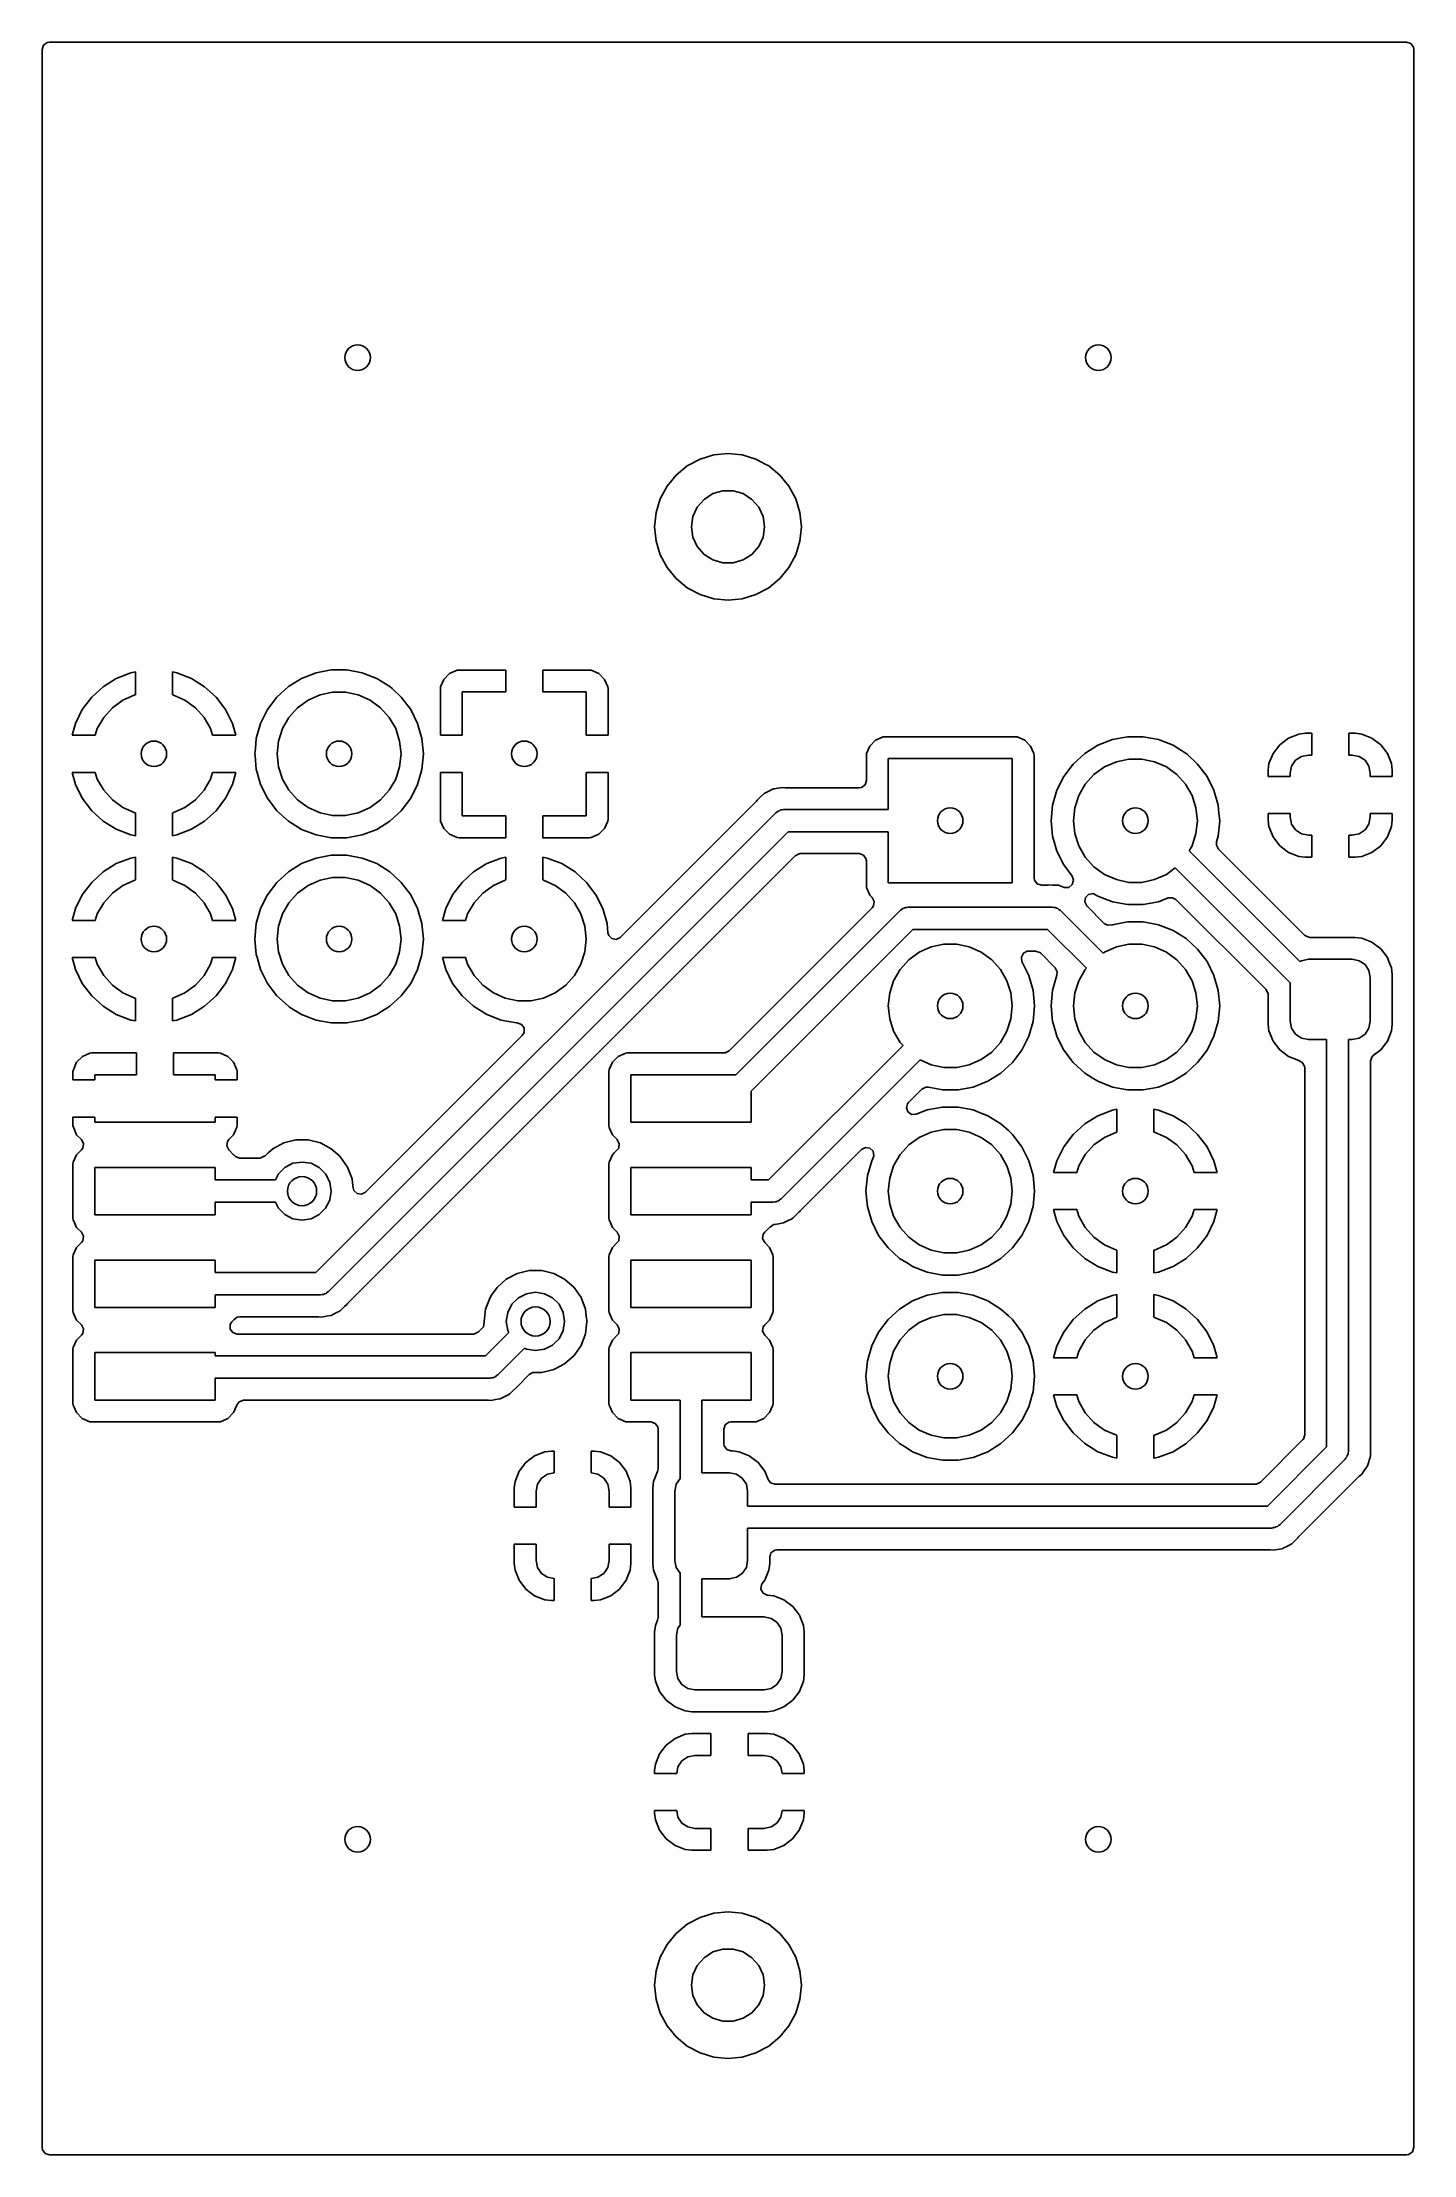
# Model space of a CAD drawing. Extents: x -0.17 to 0.57, y -0.17 to 0.97.
import ezdxf

# ---------------------------------------------------------------- set-up
doc = ezdxf.new("R2010")
doc.units = 0
doc.header["$MEASUREMENT"] = 0
doc.layers.add('BLACK', color=7, linetype='CONTINUOUS')

msp = doc.modelspace()

# ---------------------------------------------------------------- linework, layer by layer
at = {"layer": 'BLACK', "linetype": 'CONTINUOUS'}
for p, q in [((-0.1696, 0.9687), (-0.1676, 0.9701)), ((-0.1676, 0.9701), (-0.1664, 0.9703)), ((-0.1664, 0.9703), (0.5664, 0.9703)), ((0.5664, 0.9703), (0.5687, 0.9696)), ((0.5687, 0.9696), (0.5701, 0.9676)), ((-0.1703, 0.9664), (-0.1696, 0.9687)), ((-0.1703, 0.7087), (-0.1703, 0.9664)), ((0.5701, 0.9676), (0.5703, 0.9664)), ((0.5703, 0.9664), (0.5703, -0.1664)), ((0.178, 0.7416), (0.172, 0.7366)), ((0.1849, 0.7452), (0.178, 0.7416)), ((0.178, 0.7416), (0.178, 0.7416)), ((0.1923, 0.7475), (0.1849, 0.7452)), ((0.1849, 0.7452), (0.1849, 0.7452)), ((0.2, 0.7482), (0.1923, 0.7475)), ((0.1923, 0.7475), (0.1923, 0.7475)), ((0.2077, 0.7475), (0.2, 0.7482)), ((0.2, 0.7482), (0.2, 0.7482)), ((0.2151, 0.7452), (0.2077, 0.7475)), ((0.2077, 0.7475), (0.2077, 0.7475)), ((0.2204, 0.7424), (0.2151, 0.7452)), ((0.2151, 0.7452), (0.2151, 0.7452)), ((0.222, 0.7416), (0.2204, 0.7424)), ((0.228, 0.7366), (0.222, 0.7416)), ((0.222, 0.7416), (0.222, 0.7416)), ((0.222, 0.7416), (0.222, 0.7416)), ((0.1671, 0.7307), (0.1634, 0.7238)), ((0.172, 0.7366), (0.1671, 0.7307)), ((0.1671, 0.7307), (0.1671, 0.7307)), ((0.172, 0.7366), (0.172, 0.7366)), ((0.2329, 0.7307), (0.228, 0.7366)), ((0.228, 0.7366), (0.228, 0.7366)), ((0.2366, 0.7238), (0.2329, 0.7307)), ((0.2329, 0.7307), (0.2329, 0.7307)), ((0.1634, 0.7238), (0.1612, 0.7164)), ((0.1634, 0.7238), (0.1634, 0.7238)), ((0.1811, 0.7142), (0.1834, 0.7193)), ((0.1834, 0.7193), (0.1871, 0.7235)), ((0.1871, 0.7235), (0.1918, 0.7266)), ((0.1918, 0.7266), (0.1972, 0.7281)), ((0.1972, 0.7281), (0.2028, 0.7281)), ((0.2028, 0.7281), (0.2082, 0.7266)), ((0.2082, 0.7266), (0.2129, 0.7235)), ((0.2129, 0.7235), (0.2166, 0.7193)), ((0.2166, 0.7193), (0.2189, 0.7142)), ((0.2388, 0.7164), (0.2366, 0.7238)), ((-0.1703, 0.5761), (-0.1703, 0.7087)), ((0.1612, 0.7164), (0.1604, 0.7087)), ((0.1604, 0.7087), (0.1604, 0.7087)), ((0.1604, 0.7087), (0.1612, 0.7009)), ((0.1612, 0.7164), (0.1612, 0.7164)), ((0.1803, 0.7087), (0.1811, 0.7142)), ((0.1811, 0.7031), (0.1803, 0.7087)), ((0.2189, 0.7142), (0.2197, 0.7087)), ((0.2197, 0.7087), (0.2189, 0.7031)), ((0.2396, 0.7087), (0.2388, 0.7164)), ((0.2388, 0.7164), (0.2388, 0.7164)), ((0.2388, 0.7164), (0.2388, 0.7164)), ((0.2388, 0.7009), (0.2396, 0.7087)), ((0.2396, 0.7087), (0.2396, 0.7087)), ((0.1612, 0.7009), (0.1612, 0.7009)), ((0.1612, 0.7009), (0.1634, 0.6935)), ((0.1834, 0.698), (0.1811, 0.7031)), ((0.1871, 0.6938), (0.1834, 0.698)), ((0.2166, 0.698), (0.2129, 0.6938)), ((0.2189, 0.7031), (0.2166, 0.698)), ((0.2366, 0.6935), (0.2388, 0.7009)), ((0.1634, 0.6935), (0.1634, 0.6935)), ((0.1634, 0.6935), (0.1662, 0.6883)), ((0.1662, 0.6883), (0.1671, 0.6867)), ((0.1671, 0.6867), (0.1671, 0.6867)), ((0.1671, 0.6867), (0.1671, 0.6867)), ((0.1671, 0.6867), (0.172, 0.6807)), ((0.1918, 0.6908), (0.1871, 0.6938)), ((0.1972, 0.6892), (0.1918, 0.6908)), ((0.2028, 0.6892), (0.1972, 0.6892)), ((0.2082, 0.6908), (0.2028, 0.6892)), ((0.2129, 0.6938), (0.2082, 0.6908)), ((0.228, 0.6807), (0.2329, 0.6867)), ((0.2329, 0.6867), (0.2366, 0.6935)), ((0.172, 0.6807), (0.172, 0.6807)), ((0.172, 0.6807), (0.178, 0.6758)), ((0.178, 0.6758), (0.178, 0.6758)), ((0.178, 0.6758), (0.1849, 0.6721)), ((0.2151, 0.6721), (0.222, 0.6758)), ((0.222, 0.6758), (0.228, 0.6807)), ((0.1849, 0.6721), (0.1923, 0.6698)), ((0.1923, 0.6698), (0.1923, 0.6698)), ((0.1923, 0.6698), (0.1923, 0.6698)), ((0.1923, 0.6698), (0.2, 0.6691)), ((0.2, 0.6691), (0.2077, 0.6698)), ((0.2, 0.6691), (0.2, 0.6691)), ((0.2, 0.6691), (0.2, 0.6691)), ((0.2077, 0.6698), (0.2151, 0.6721)), ((0.2077, 0.6698), (0.2077, 0.6698)), ((0.2077, 0.6698), (0.2077, 0.6698)), ((-0.1224, 0.6298), (-0.1303, 0.6268)), ((-0.12, 0.6303), (-0.1224, 0.6298)), ((-0.1224, 0.6298), (-0.1224, 0.6298)), ((-0.12, 0.618), (-0.12, 0.6303)), ((-0.0976, 0.6298), (-0.1, 0.6303)), ((-0.1, 0.6303), (-0.1, 0.618)), ((-0.0897, 0.6268), (-0.0976, 0.6298)), ((-0.0976, 0.6298), (-0.0976, 0.6298)), ((-0.0224, 0.6298), (-0.0303, 0.6268)), ((-0.0142, 0.6314), (-0.0224, 0.6298)), ((-0.0058, 0.6314), (-0.0142, 0.6314)), ((0.0024, 0.6298), (-0.0058, 0.6314)), ((0.0034, 0.6294), (0.0024, 0.6298)), ((0.0024, 0.6298), (0.0024, 0.6298)), ((0.0024, 0.6298), (0.0024, 0.6298)), ((0.0103, 0.6268), (0.0034, 0.6294)), ((0.0497, 0.6294), (0.0466, 0.6263)), ((0.0538, 0.6312), (0.0497, 0.6294)), ((0.0548, 0.6313), (0.0538, 0.6312)), ((0.08, 0.6313), (0.0548, 0.6313)), ((0.0548, 0.6313), (0.0548, 0.6313)), ((0.08, 0.6195), (0.08, 0.6313)), ((0.08, 0.6313), (0.08, 0.6313)), ((0.1, 0.6313), (0.1, 0.6195)), ((0.1252, 0.6313), (0.1, 0.6313)), ((0.1, 0.6313), (0.1, 0.6313)), ((0.1262, 0.6312), (0.1252, 0.6313)), ((0.1303, 0.6294), (0.1262, 0.6312)), ((0.1334, 0.6263), (0.1303, 0.6294)), ((-0.1436, 0.6167), (-0.1487, 0.61)), ((-0.1374, 0.6223), (-0.1436, 0.6167)), ((-0.1436, 0.6167), (-0.1436, 0.6167)), ((-0.1303, 0.6268), (-0.1374, 0.6223)), ((-0.1267, 0.615), (-0.1203, 0.6179)), ((-0.1203, 0.6179), (-0.12, 0.618)), ((-0.1, 0.618), (-0.0997, 0.6179)), ((-0.0997, 0.6179), (-0.0933, 0.615)), ((-0.0826, 0.6223), (-0.0897, 0.6268)), ((-0.0764, 0.6167), (-0.0826, 0.6223)), ((-0.0826, 0.6223), (-0.0826, 0.6223)), ((-0.0713, 0.61), (-0.0764, 0.6167)), ((-0.0764, 0.6167), (-0.0764, 0.6167)), ((-0.0436, 0.6167), (-0.0487, 0.61)), ((-0.0374, 0.6224), (-0.0436, 0.6167)), ((-0.0436, 0.6167), (-0.0436, 0.6167)), ((-0.0436, 0.6167), (-0.0436, 0.6167)), ((-0.0436, 0.6167), (-0.0436, 0.6167)), ((-0.0436, 0.6167), (-0.0436, 0.6167)), ((-0.0303, 0.6268), (-0.0374, 0.6224)), ((-0.0374, 0.6224), (-0.0374, 0.6224)), ((-0.0303, 0.6268), (-0.0303, 0.6268)), ((-0.0267, 0.615), (-0.0203, 0.6179)), ((-0.0203, 0.6179), (-0.0135, 0.6193)), ((-0.0135, 0.6193), (-0.0065, 0.6193)), ((-0.0065, 0.6193), (0.0003, 0.6179)), ((0.0003, 0.6179), (0.0067, 0.615)), ((0.0174, 0.6224), (0.0103, 0.6268)), ((0.0103, 0.6268), (0.0103, 0.6268)), ((0.0186, 0.6213), (0.0174, 0.6224)), ((0.0174, 0.6224), (0.0174, 0.6224)), ((0.0236, 0.6167), (0.0186, 0.6213)), ((0.0287, 0.61), (0.0236, 0.6167)), ((0.0448, 0.6223), (0.0447, 0.6213)), ((0.0447, 0.6213), (0.0447, 0.5961)), ((0.0466, 0.6263), (0.0448, 0.6223)), ((0.0565, 0.5961), (0.0565, 0.6195)), ((0.0565, 0.6195), (0.08, 0.6195)), ((0.1, 0.6195), (0.1235, 0.6195)), ((0.1235, 0.6195), (0.1235, 0.5961)), ((0.1352, 0.6223), (0.1334, 0.6263)), ((0.1353, 0.6213), (0.1352, 0.6223)), ((0.1353, 0.5961), (0.1353, 0.6213)), ((0.1353, 0.6213), (0.1353, 0.6213)), ((-0.1487, 0.61), (-0.1524, 0.6025)), ((-0.1487, 0.61), (-0.1487, 0.61)), ((-0.1406, 0.5997), (-0.1371, 0.6057)), ((-0.1371, 0.6057), (-0.1324, 0.6109)), ((-0.1324, 0.6109), (-0.1267, 0.615)), ((-0.0933, 0.615), (-0.0876, 0.6109)), ((-0.0876, 0.6109), (-0.0829, 0.6057)), ((-0.0829, 0.6057), (-0.0794, 0.5997)), ((-0.0676, 0.6025), (-0.0713, 0.61)), ((-0.0713, 0.61), (-0.0713, 0.61)), ((-0.0487, 0.61), (-0.0524, 0.6025)), ((-0.0487, 0.61), (-0.0487, 0.61)), ((-0.0406, 0.5997), (-0.0371, 0.6057)), ((-0.0371, 0.6057), (-0.0324, 0.6109)), ((-0.0324, 0.6109), (-0.0267, 0.615)), ((0.0067, 0.615), (0.0124, 0.6109)), ((0.0124, 0.6109), (0.0171, 0.6057)), ((0.0171, 0.6057), (0.0206, 0.5997)), ((0.0324, 0.6025), (0.0287, 0.61)), ((-0.1524, 0.6025), (-0.1542, 0.5961)), ((-0.1542, 0.5961), (-0.1417, 0.5961)), ((-0.1417, 0.5961), (-0.1406, 0.5997)), ((-0.0794, 0.5997), (-0.0783, 0.5961)), ((-0.0783, 0.5961), (-0.0658, 0.5961)), ((-0.0658, 0.5961), (-0.0676, 0.6025)), ((-0.0547, 0.5944), (-0.0552, 0.5889)), ((-0.0524, 0.6025), (-0.0547, 0.5944)), ((-0.0427, 0.593), (-0.0406, 0.5997)), ((0.0206, 0.5997), (0.0227, 0.593)), ((0.0342, 0.5961), (0.0324, 0.6025)), ((0.0347, 0.5944), (0.0342, 0.5961)), ((0.0355, 0.5861), (0.0347, 0.5944)), ((0.0447, 0.5961), (0.0565, 0.5961)), ((0.0447, 0.5961), (0.0447, 0.5961)), ((0.1235, 0.5961), (0.1353, 0.5961)), ((0.1353, 0.5961), (0.1353, 0.5961)), ((0.2797, 0.5934), (0.2766, 0.5903)), ((0.2838, 0.5952), (0.2797, 0.5934)), ((0.2848, 0.5953), (0.2838, 0.5952)), ((0.3552, 0.5953), (0.2848, 0.5953)), ((0.2848, 0.5953), (0.2848, 0.5953)), ((0.3562, 0.5952), (0.3552, 0.5953)), ((0.3603, 0.5934), (0.3562, 0.5952)), ((0.3562, 0.5952), (0.3562, 0.5952)), ((0.3562, 0.5952), (0.3562, 0.5952)), ((0.3634, 0.5903), (0.3603, 0.5934)), ((0.4076, 0.5938), (0.3997, 0.5907)), ((0.4158, 0.5953), (0.4076, 0.5938)), ((0.4242, 0.5953), (0.4158, 0.5953)), ((0.4324, 0.5938), (0.4242, 0.5953)), ((0.4334, 0.5934), (0.4324, 0.5938)), ((0.4324, 0.5938), (0.4324, 0.5938)), ((0.4324, 0.5938), (0.4324, 0.5938)), ((0.4403, 0.5907), (0.4334, 0.5934)), ((0.5027, 0.5946), (0.4979, 0.591)), ((0.5082, 0.5968), (0.5027, 0.5946)), ((0.5117, 0.5972), (0.5082, 0.5968)), ((0.5152, 0.5972), (0.5117, 0.5972)), ((0.5152, 0.5854), (0.5152, 0.5972)), ((0.5152, 0.5972), (0.5152, 0.5972)), ((0.5352, 0.5972), (0.5352, 0.5854)), ((0.5387, 0.5972), (0.5352, 0.5972)), ((0.5352, 0.5972), (0.5352, 0.5972)), ((0.5422, 0.5968), (0.5387, 0.5972)), ((0.5477, 0.5946), (0.5422, 0.5968)), ((0.5525, 0.591), (0.5477, 0.5946)), ((-0.0552, 0.5889), (-0.0555, 0.5861)), ((-0.0555, 0.5861), (-0.0554, 0.5852)), ((-0.0554, 0.5852), (-0.0547, 0.5777)), ((-0.0435, 0.5861), (-0.0427, 0.593)), ((-0.0427, 0.5791), (-0.0435, 0.5861)), ((0.0227, 0.593), (0.0235, 0.5861)), ((0.0235, 0.5861), (0.0227, 0.5791)), ((0.0347, 0.5777), (0.0355, 0.5861)), ((0.2748, 0.5862), (0.2747, 0.5852)), ((0.2747, 0.5852), (0.2747, 0.5717)), ((0.2766, 0.5903), (0.2748, 0.5862)), ((0.2865, 0.556), (0.2865, 0.5835)), ((0.2865, 0.5835), (0.3535, 0.5835)), ((0.3535, 0.5835), (0.3535, 0.5165)), ((0.3652, 0.5862), (0.3634, 0.5903)), ((0.3653, 0.5852), (0.3652, 0.5862)), ((0.3653, 0.5191), (0.3653, 0.5852)), ((0.3653, 0.5852), (0.3653, 0.5852)), ((0.3926, 0.5863), (0.3864, 0.5806)), ((0.3997, 0.5907), (0.3926, 0.5863)), ((0.3926, 0.5863), (0.3926, 0.5863)), ((0.3997, 0.5907), (0.3997, 0.5907)), ((0.4033, 0.579), (0.4097, 0.5818)), ((0.4097, 0.5818), (0.4165, 0.5833)), ((0.4165, 0.5833), (0.4235, 0.5833)), ((0.4235, 0.5833), (0.4303, 0.5818)), ((0.4303, 0.5818), (0.4367, 0.579)), ((0.4474, 0.5863), (0.4403, 0.5907)), ((0.4403, 0.5907), (0.4403, 0.5907)), ((0.4477, 0.5861), (0.4474, 0.5863)), ((0.4474, 0.5863), (0.4474, 0.5863)), ((0.4536, 0.5806), (0.4477, 0.5861)), ((0.4943, 0.5863), (0.4921, 0.5808)), ((0.4979, 0.591), (0.4943, 0.5863)), ((0.5043, 0.5794), (0.5064, 0.5826)), ((0.5064, 0.5826), (0.5096, 0.5847)), ((0.5096, 0.5847), (0.5134, 0.5854)), ((0.5134, 0.5854), (0.5152, 0.5854)), ((0.5352, 0.5854), (0.537, 0.5854)), ((0.537, 0.5854), (0.5408, 0.5847)), ((0.5408, 0.5847), (0.544, 0.5826)), ((0.544, 0.5826), (0.5461, 0.5794)), ((0.5561, 0.5863), (0.5525, 0.591)), ((0.5582, 0.5808), (0.5561, 0.5863)), ((-0.1703, 0.4761), (-0.1703, 0.5761)), ((-0.1417, 0.5761), (-0.1542, 0.5761)), ((-0.1542, 0.5761), (-0.1524, 0.5696)), ((-0.1406, 0.5725), (-0.1417, 0.5761)), ((-0.1371, 0.5664), (-0.1406, 0.5725)), ((-0.0794, 0.5725), (-0.0829, 0.5664)), ((-0.0783, 0.5761), (-0.0794, 0.5725)), ((-0.0658, 0.5761), (-0.0783, 0.5761)), ((-0.0676, 0.5696), (-0.0658, 0.5761)), ((-0.0547, 0.5777), (-0.0542, 0.5761)), ((-0.0542, 0.5761), (-0.0524, 0.5696)), ((-0.0406, 0.5725), (-0.0427, 0.5791)), ((-0.0371, 0.5664), (-0.0406, 0.5725)), ((0.0206, 0.5725), (0.0171, 0.5664)), ((0.0227, 0.5791), (0.0206, 0.5725)), ((0.0324, 0.5696), (0.0347, 0.5777)), ((0.0447, 0.5761), (0.0447, 0.5761)), ((0.0447, 0.5761), (0.0447, 0.5508)), ((0.0565, 0.5761), (0.0447, 0.5761)), ((0.0565, 0.5526), (0.0565, 0.5761)), ((0.1353, 0.5761), (0.1235, 0.5761)), ((0.1235, 0.5761), (0.1235, 0.5526)), ((0.1353, 0.5508), (0.1353, 0.5761)), ((0.1353, 0.5761), (0.1353, 0.5761)), ((0.2747, 0.5717), (0.274, 0.5694)), ((0.3813, 0.5739), (0.3776, 0.5664)), ((0.3864, 0.5806), (0.3813, 0.5739)), ((0.3813, 0.5739), (0.3813, 0.5739)), ((0.3864, 0.5806), (0.3864, 0.5806)), ((0.3864, 0.5806), (0.3864, 0.5806)), ((0.3864, 0.5806), (0.3864, 0.5806)), ((0.3864, 0.5806), (0.3864, 0.5806)), ((0.3929, 0.5697), (0.3976, 0.5749)), ((0.3976, 0.5749), (0.4033, 0.579)), ((0.4367, 0.579), (0.4424, 0.5749)), ((0.4424, 0.5749), (0.4471, 0.5697)), ((0.4587, 0.5739), (0.4536, 0.5806)), ((0.4588, 0.5738), (0.4587, 0.5739)), ((0.4624, 0.5664), (0.4588, 0.5738)), ((0.4921, 0.5808), (0.4917, 0.5773)), ((0.4917, 0.5773), (0.4917, 0.5738)), ((0.4917, 0.5738), (0.5035, 0.5738)), ((0.4917, 0.5738), (0.4917, 0.5738)), ((0.5035, 0.5756), (0.5043, 0.5794)), ((0.5035, 0.5738), (0.5035, 0.5756)), ((0.5461, 0.5794), (0.5468, 0.5756)), ((0.5468, 0.5756), (0.5468, 0.5738)), ((0.5468, 0.5738), (0.5587, 0.5738)), ((0.5587, 0.5773), (0.5582, 0.5808)), ((0.5587, 0.5738), (0.5587, 0.5773)), ((0.5587, 0.5773), (0.5587, 0.5773)), ((0.5587, 0.5738), (0.5587, 0.5738)), ((-0.1524, 0.5696), (-0.1487, 0.5621)), ((-0.1487, 0.5621), (-0.1487, 0.5621)), ((-0.1487, 0.5621), (-0.1436, 0.5554)), ((-0.1324, 0.5612), (-0.1371, 0.5664)), ((-0.1267, 0.5571), (-0.1324, 0.5612)), ((-0.0876, 0.5612), (-0.0933, 0.5571)), ((-0.0829, 0.5664), (-0.0876, 0.5612)), ((-0.0764, 0.5554), (-0.0713, 0.5621)), ((-0.0713, 0.5621), (-0.0676, 0.5696)), ((-0.0713, 0.5621), (-0.0713, 0.5621)), ((-0.0524, 0.5696), (-0.0487, 0.5621)), ((-0.0487, 0.5621), (-0.0436, 0.5554)), ((-0.0324, 0.5612), (-0.0371, 0.5664)), ((-0.0267, 0.5571), (-0.0324, 0.5612)), ((0.0124, 0.5612), (0.0067, 0.5571)), ((0.0171, 0.5664), (0.0124, 0.5612)), ((0.0236, 0.5554), (0.0287, 0.5621)), ((0.0287, 0.5621), (0.0324, 0.5696)), ((0.2154, 0.5606), (0.1418, 0.487)), ((0.2157, 0.561), (0.2154, 0.5606)), ((0.2159, 0.5612), (0.2157, 0.561)), ((0.2157, 0.561), (0.2157, 0.561)), ((0.2176, 0.5628), (0.2159, 0.5612)), ((0.2193, 0.5645), (0.2176, 0.5628)), ((0.2195, 0.5647), (0.2193, 0.5645)), ((0.2196, 0.5647), (0.2195, 0.5647)), ((0.2195, 0.5647), (0.2195, 0.5647)), ((0.2198, 0.5649), (0.2196, 0.5647)), ((0.2196, 0.5647), (0.2196, 0.5647)), ((0.222, 0.5659), (0.2198, 0.5649)), ((0.224, 0.567), (0.222, 0.5659)), ((0.2243, 0.5671), (0.224, 0.567)), ((0.2244, 0.5672), (0.2243, 0.5671)), ((0.2243, 0.5671), (0.2243, 0.5671)), ((0.2247, 0.5672), (0.2244, 0.5671)), ((0.2244, 0.5671), (0.2244, 0.5672)), ((0.227, 0.5676), (0.2247, 0.5672)), ((0.2293, 0.568), (0.227, 0.5676)), ((0.2309, 0.5678), (0.2293, 0.568)), ((0.2293, 0.568), (0.2293, 0.568)), ((0.2311, 0.5678), (0.2309, 0.5678)), ((0.2708, 0.5678), (0.2311, 0.5678)), ((0.272, 0.568), (0.2708, 0.5678)), ((0.274, 0.5694), (0.272, 0.568)), ((0.3776, 0.5664), (0.3753, 0.5584)), ((0.3873, 0.557), (0.3894, 0.5636)), ((0.3894, 0.5636), (0.3929, 0.5697)), ((0.4471, 0.5697), (0.4506, 0.5636)), ((0.4506, 0.5636), (0.4527, 0.557)), ((0.4647, 0.5584), (0.4624, 0.5664)), ((-0.1436, 0.5554), (-0.1436, 0.5554)), ((-0.1436, 0.5554), (-0.1374, 0.5498)), ((-0.1374, 0.5498), (-0.1374, 0.5498)), ((-0.1374, 0.5498), (-0.1303, 0.5454)), ((-0.1203, 0.5542), (-0.1267, 0.5571)), ((-0.12, 0.5542), (-0.1203, 0.5542)), ((-0.12, 0.5419), (-0.12, 0.5542)), ((-0.0997, 0.5542), (-0.1, 0.5542)), ((-0.1, 0.5542), (-0.1, 0.5419)), ((-0.0933, 0.5571), (-0.0997, 0.5542)), ((-0.0897, 0.5454), (-0.0826, 0.5498)), ((-0.0826, 0.5498), (-0.0764, 0.5554)), ((-0.0764, 0.5554), (-0.0764, 0.5554)), ((-0.0436, 0.5554), (-0.0436, 0.5554)), ((-0.0436, 0.5554), (-0.0374, 0.5498)), ((-0.0374, 0.5498), (-0.0374, 0.5498)), ((-0.0374, 0.5498), (-0.0333, 0.5472)), ((-0.0203, 0.5542), (-0.0267, 0.5571)), ((-0.0225, 0.306), (0.2258, 0.5542)), ((-0.0135, 0.5528), (-0.0203, 0.5542)), ((-0.0065, 0.5528), (-0.0135, 0.5528)), ((0.0003, 0.5542), (-0.0065, 0.5528)), ((0.0067, 0.5571), (0.0003, 0.5542)), ((0.0103, 0.5453), (0.0174, 0.5498)), ((0.0174, 0.5498), (0.0236, 0.5554)), ((0.0447, 0.5508), (0.0448, 0.5498)), ((0.0448, 0.5498), (0.0466, 0.5458)), ((0.08, 0.5526), (0.0565, 0.5526)), ((0.08, 0.5408), (0.08, 0.5526)), ((0.1235, 0.5526), (0.1, 0.5526)), ((0.1, 0.5526), (0.1, 0.5408)), ((0.1334, 0.5458), (0.1352, 0.5498)), ((0.1352, 0.5498), (0.1353, 0.5508)), ((0.1353, 0.5508), (0.1353, 0.5508)), ((0.2258, 0.5542), (0.2264, 0.5546)), ((0.2264, 0.5546), (0.227, 0.5552)), ((0.227, 0.5552), (0.2278, 0.5554)), ((0.2278, 0.5554), (0.2284, 0.5558)), ((0.2284, 0.5558), (0.2292, 0.5558)), ((0.2292, 0.5558), (0.23, 0.556)), ((0.23, 0.556), (0.2865, 0.556)), ((0.3753, 0.5584), (0.3745, 0.55)), ((0.3745, 0.55), (0.3753, 0.5416)), ((0.3865, 0.55), (0.3873, 0.557)), ((0.3873, 0.543), (0.3865, 0.55)), ((0.4527, 0.557), (0.4535, 0.55)), ((0.4535, 0.55), (0.4527, 0.543)), ((0.4651, 0.5538), (0.4647, 0.5584)), ((0.4647, 0.5416), (0.4655, 0.55)), ((0.4655, 0.55), (0.4651, 0.5538)), ((0.5035, 0.5538), (0.4917, 0.5538)), ((0.4917, 0.5538), (0.4917, 0.5503)), ((0.4917, 0.5503), (0.4921, 0.5468)), ((0.5035, 0.552), (0.5035, 0.5538)), ((0.5043, 0.5482), (0.5035, 0.552)), ((0.5064, 0.545), (0.5043, 0.5482)), ((0.5461, 0.5482), (0.544, 0.545)), ((0.5468, 0.552), (0.5461, 0.5482)), ((0.5587, 0.5538), (0.5468, 0.5538)), ((0.5468, 0.5538), (0.5468, 0.552)), ((0.5582, 0.5468), (0.5587, 0.5503)), ((0.5587, 0.5503), (0.5587, 0.5538)), ((0.5587, 0.5538), (0.5587, 0.5538)), ((0.5587, 0.5503), (0.5587, 0.5503)), ((-0.1303, 0.5454), (-0.1224, 0.5423)), ((-0.1224, 0.5423), (-0.12, 0.5419)), ((-0.12, 0.5419), (-0.12, 0.5419)), ((-0.1, 0.5419), (-0.0976, 0.5423)), ((-0.0976, 0.5423), (-0.0897, 0.5454)), ((-0.0333, 0.5472), (-0.0303, 0.5453)), ((-0.0303, 0.5453), (-0.0224, 0.5423)), ((-0.0224, 0.5423), (-0.0142, 0.5408)), ((0.2325, 0.544), (-0.0158, 0.2958)), ((-0.0142, 0.5408), (-0.0058, 0.5408)), ((-0.0058, 0.5408), (0.0024, 0.5423)), ((0.0024, 0.5423), (0.0103, 0.5453)), ((0.0466, 0.5458), (0.0497, 0.5427)), ((0.0497, 0.5427), (0.0538, 0.5409)), ((0.0538, 0.5409), (0.0548, 0.5408)), ((0.0548, 0.5408), (0.08, 0.5408)), ((0.08, 0.5408), (0.08, 0.5408)), ((0.1, 0.5408), (0.1, 0.5408)), ((0.1, 0.5408), (0.1252, 0.5408)), ((0.1252, 0.5408), (0.1262, 0.5409)), ((0.1252, 0.5408), (0.1252, 0.5408)), ((0.1262, 0.5409), (0.1303, 0.5427)), ((0.1303, 0.5427), (0.1334, 0.5458)), ((0.2865, 0.544), (0.2325, 0.544)), ((0.2865, 0.5165), (0.2865, 0.544)), ((0.3753, 0.5416), (0.3762, 0.5385)), ((0.3762, 0.5385), (0.3776, 0.5336)), ((0.3894, 0.5364), (0.3873, 0.543)), ((0.3929, 0.5303), (0.3894, 0.5364)), ((0.4506, 0.5364), (0.449, 0.5337)), ((0.4527, 0.543), (0.4506, 0.5364)), ((0.4637, 0.5368), (0.4638, 0.5385)), ((0.4648, 0.5347), (0.4637, 0.5368)), ((0.4638, 0.5385), (0.4647, 0.5416)), ((0.4647, 0.5416), (0.4647, 0.5416)), ((0.4647, 0.5416), (0.4647, 0.5416)), ((0.4921, 0.5468), (0.4943, 0.5413)), ((0.4943, 0.5413), (0.4979, 0.5365)), ((0.4979, 0.5365), (0.5027, 0.5329)), ((0.5096, 0.5429), (0.5064, 0.545)), ((0.5134, 0.5421), (0.5096, 0.5429)), ((0.5152, 0.5421), (0.5134, 0.5421)), ((0.5152, 0.5303), (0.5152, 0.5421)), ((0.537, 0.5421), (0.5352, 0.5421)), ((0.5352, 0.5421), (0.5352, 0.5303)), ((0.5408, 0.5429), (0.537, 0.5421)), ((0.544, 0.545), (0.5408, 0.5429)), ((0.5477, 0.5329), (0.5525, 0.5365)), ((0.5525, 0.5365), (0.5561, 0.5413)), ((0.5561, 0.5413), (0.5582, 0.5468)), ((-0.1303, 0.5268), (-0.1374, 0.5223)), ((-0.1224, 0.5298), (-0.1303, 0.5268)), ((-0.12, 0.5303), (-0.1224, 0.5298)), ((-0.1224, 0.5298), (-0.1224, 0.5298)), ((-0.12, 0.518), (-0.12, 0.5303)), ((-0.0976, 0.5298), (-0.1, 0.5303)), ((-0.1, 0.5303), (-0.1, 0.518)), ((-0.0897, 0.5268), (-0.0976, 0.5298)), ((-0.0976, 0.5298), (-0.0976, 0.5298)), ((-0.0826, 0.5223), (-0.0897, 0.5268)), ((-0.0303, 0.5268), (-0.0374, 0.5224)), ((-0.0224, 0.5298), (-0.0303, 0.5268)), ((-0.0303, 0.5268), (-0.0303, 0.5268)), ((-0.0142, 0.5314), (-0.0224, 0.5298)), ((-0.0058, 0.5314), (-0.0142, 0.5314)), ((0.0024, 0.5298), (-0.0058, 0.5314)), ((-0.0054, 0.2894), (0.2362, 0.531)), ((0.0064, 0.5283), (0.0024, 0.5298)), ((0.0024, 0.5298), (0.0024, 0.5298)), ((0.0024, 0.5298), (0.0024, 0.5298)), ((0.0103, 0.5268), (0.0064, 0.5283)), ((0.0174, 0.5224), (0.0103, 0.5268)), ((0.0103, 0.5268), (0.0103, 0.5268)), ((0.0697, 0.5268), (0.0626, 0.5223)), ((0.0776, 0.5298), (0.0697, 0.5268)), ((0.08, 0.5303), (0.0776, 0.5298)), ((0.0776, 0.5298), (0.0776, 0.5298)), ((0.08, 0.518), (0.08, 0.5303)), ((0.1024, 0.5298), (0.1, 0.5303)), ((0.1, 0.5303), (0.1, 0.518)), ((0.1103, 0.5268), (0.1024, 0.5298)), ((0.1024, 0.5298), (0.1024, 0.5298)), ((0.1174, 0.5223), (0.1103, 0.5268)), ((0.2362, 0.531), (0.2384, 0.5321)), ((0.2384, 0.5321), (0.239, 0.5322)), ((0.239, 0.5322), (0.2708, 0.5322)), ((0.2708, 0.5322), (0.2731, 0.5314)), ((0.2731, 0.5314), (0.2745, 0.5295)), ((0.2745, 0.5295), (0.2747, 0.5283)), ((0.2747, 0.5283), (0.2747, 0.5148)), ((0.3776, 0.5336), (0.3813, 0.5261)), ((0.3813, 0.5261), (0.3813, 0.5261)), ((0.3813, 0.5261), (0.3813, 0.5261)), ((0.3813, 0.5261), (0.3858, 0.5201)), ((0.3976, 0.5251), (0.3929, 0.5303)), ((0.4033, 0.521), (0.3976, 0.5251)), ((0.449, 0.5337), (0.5088, 0.4739)), ((0.5113, 0.4882), (0.4648, 0.5347)), ((0.5027, 0.5329), (0.5082, 0.5307)), ((0.5082, 0.5307), (0.5117, 0.5303)), ((0.5117, 0.5303), (0.5117, 0.5303)), ((0.5117, 0.5303), (0.5152, 0.5303)), ((0.5152, 0.5303), (0.5152, 0.5303)), ((0.5152, 0.5303), (0.5152, 0.5303)), ((0.5352, 0.5303), (0.5387, 0.5303)), ((0.5352, 0.5303), (0.5352, 0.5303)), ((0.5387, 0.5303), (0.5422, 0.5307)), ((0.5387, 0.5303), (0.5387, 0.5303)), ((0.5422, 0.5307), (0.5477, 0.5329)), ((-0.1436, 0.5167), (-0.1487, 0.51)), ((-0.1374, 0.5223), (-0.1436, 0.5167)), ((-0.1436, 0.5167), (-0.1436, 0.5167)), ((-0.1324, 0.5109), (-0.1267, 0.515)), ((-0.1267, 0.515), (-0.1203, 0.5179)), ((-0.1203, 0.5179), (-0.12, 0.518)), ((-0.1, 0.518), (-0.0997, 0.5179)), ((-0.0997, 0.5179), (-0.0933, 0.515)), ((-0.0933, 0.515), (-0.0876, 0.5109)), ((-0.0764, 0.5167), (-0.0826, 0.5223)), ((-0.0826, 0.5223), (-0.0826, 0.5223)), ((-0.0713, 0.51), (-0.0764, 0.5167)), ((-0.0764, 0.5167), (-0.0764, 0.5167)), ((-0.0436, 0.5167), (-0.0487, 0.51)), ((-0.0374, 0.5224), (-0.0436, 0.5167)), ((-0.0436, 0.5167), (-0.0436, 0.5167)), ((-0.0436, 0.5167), (-0.0436, 0.5167)), ((-0.0436, 0.5167), (-0.0436, 0.5167)), ((-0.0436, 0.5167), (-0.0436, 0.5167)), ((-0.0374, 0.5224), (-0.0374, 0.5224)), ((-0.0324, 0.5109), (-0.0267, 0.515)), ((-0.0267, 0.515), (-0.0203, 0.5179)), ((-0.0203, 0.5179), (-0.0135, 0.5193)), ((-0.0135, 0.5193), (-0.0065, 0.5193)), ((-0.0065, 0.5193), (0.0003, 0.5179)), ((0.0003, 0.5179), (0.0067, 0.515)), ((0.0067, 0.515), (0.0124, 0.5109)), ((0.0199, 0.5201), (0.0174, 0.5224)), ((0.0174, 0.5224), (0.0174, 0.5224)), ((0.0236, 0.5167), (0.0199, 0.5201)), ((0.0287, 0.51), (0.0236, 0.5167)), ((0.0564, 0.5167), (0.0513, 0.51)), ((0.0626, 0.5223), (0.0564, 0.5167)), ((0.0564, 0.5167), (0.0564, 0.5167)), ((0.0676, 0.5109), (0.0733, 0.515)), ((0.0733, 0.515), (0.0797, 0.5179)), ((0.0797, 0.5179), (0.08, 0.518)), ((0.1, 0.518), (0.1003, 0.5179)), ((0.1003, 0.5179), (0.1067, 0.515)), ((0.1067, 0.515), (0.1124, 0.5109)), ((0.1236, 0.5167), (0.1174, 0.5223)), ((0.1174, 0.5223), (0.1174, 0.5223)), ((0.1287, 0.51), (0.1236, 0.5167)), ((0.1236, 0.5167), (0.1236, 0.5167)), ((0.2747, 0.5148), (0.2748, 0.5138)), ((0.2748, 0.5138), (0.2757, 0.5119)), ((0.3535, 0.5165), (0.2865, 0.5165)), ((0.3655, 0.5179), (0.3653, 0.5191)), ((0.3669, 0.5159), (0.3655, 0.5179)), ((0.3692, 0.5152), (0.3669, 0.5159)), ((0.3722, 0.5152), (0.3692, 0.5152)), ((0.3728, 0.5152), (0.3722, 0.5152)), ((0.3731, 0.5153), (0.3728, 0.5152)), ((0.3728, 0.5152), (0.3728, 0.5152)), ((0.3754, 0.5152), (0.3731, 0.5153)), ((0.3731, 0.5153), (0.3731, 0.5153)), ((0.3778, 0.5152), (0.3754, 0.5152)), ((0.3781, 0.5151), (0.3778, 0.5152)), ((0.3778, 0.5152), (0.3778, 0.5152)), ((0.3782, 0.5151), (0.3781, 0.5151)), ((0.3781, 0.5151), (0.3781, 0.5151)), ((0.3785, 0.5151), (0.3782, 0.5151)), ((0.3782, 0.5151), (0.3782, 0.5151)), ((0.3793, 0.5148), (0.3785, 0.5151)), ((0.3785, 0.5151), (0.3785, 0.5151)), ((0.3807, 0.5143), (0.3793, 0.5148)), ((0.3816, 0.514), (0.3807, 0.5143)), ((0.384, 0.514), (0.3816, 0.514)), ((0.3816, 0.514), (0.3816, 0.514)), ((0.3859, 0.5155), (0.384, 0.514)), ((0.3858, 0.5201), (0.3866, 0.5178)), ((0.3866, 0.5178), (0.3859, 0.5155)), ((0.4097, 0.5182), (0.4033, 0.521)), ((0.4165, 0.5167), (0.4097, 0.5182)), ((0.4235, 0.5167), (0.4165, 0.5167)), ((0.4303, 0.5182), (0.4235, 0.5167)), ((0.4367, 0.521), (0.4303, 0.5182)), ((0.4415, 0.5245), (0.4367, 0.521)), ((0.5035, 0.4625), (0.4415, 0.5245)), ((-0.1524, 0.5025), (-0.1542, 0.4961)), ((-0.1487, 0.51), (-0.1524, 0.5025)), ((-0.1487, 0.51), (-0.1487, 0.51)), ((-0.1406, 0.4997), (-0.1371, 0.5057)), ((-0.1371, 0.5057), (-0.1324, 0.5109)), ((-0.0876, 0.5109), (-0.0829, 0.5057)), ((-0.0829, 0.5057), (-0.0794, 0.4997)), ((-0.0676, 0.5025), (-0.0713, 0.51)), ((-0.0713, 0.51), (-0.0713, 0.51)), ((-0.0658, 0.4961), (-0.0676, 0.5025)), ((-0.0524, 0.5025), (-0.0547, 0.4944)), ((-0.0487, 0.51), (-0.0524, 0.5025)), ((-0.0487, 0.51), (-0.0487, 0.51)), ((-0.0406, 0.4997), (-0.0371, 0.5057)), ((-0.0371, 0.5057), (-0.0324, 0.5109)), ((0.0124, 0.5109), (0.0171, 0.5057)), ((0.0171, 0.5057), (0.0206, 0.4997)), ((0.0324, 0.5025), (0.0287, 0.51)), ((0.0347, 0.4944), (0.0324, 0.5025)), ((0.0476, 0.5025), (0.0458, 0.4961)), ((0.0513, 0.51), (0.0476, 0.5025)), ((0.0513, 0.51), (0.0513, 0.51)), ((0.0594, 0.4997), (0.0629, 0.5057)), ((0.0629, 0.5057), (0.0676, 0.5109)), ((0.1124, 0.5109), (0.1171, 0.5057)), ((0.1171, 0.5057), (0.1206, 0.4997)), ((0.1324, 0.5025), (0.1287, 0.51)), ((0.1287, 0.51), (0.1287, 0.51)), ((0.1347, 0.4944), (0.1324, 0.5025)), ((0.2778, 0.503), (0.2006, 0.4258)), ((0.2757, 0.5119), (0.2766, 0.5097)), ((0.2766, 0.5097), (0.2773, 0.509)), ((0.2773, 0.509), (0.2778, 0.5085)), ((0.2778, 0.5085), (0.2789, 0.5064)), ((0.2785, 0.504), (0.2778, 0.503)), ((0.2789, 0.5064), (0.2785, 0.504)), ((0.2931, 0.5016), (0.2938, 0.502)), ((0.2938, 0.502), (0.2943, 0.5025)), ((0.2943, 0.5025), (0.2951, 0.5027)), ((0.2951, 0.5027), (0.2958, 0.5031)), ((0.2958, 0.5031), (0.2966, 0.5031)), ((0.2966, 0.5031), (0.2973, 0.5033)), ((0.2973, 0.5033), (0.3751, 0.5033)), ((0.3751, 0.5033), (0.3759, 0.5031)), ((0.3759, 0.5031), (0.3767, 0.5031)), ((0.3767, 0.5031), (0.3773, 0.5027)), ((0.3773, 0.5027), (0.3781, 0.5025)), ((0.3781, 0.5025), (0.3787, 0.502)), ((0.3787, 0.502), (0.3793, 0.5016)), ((0.3926, 0.5061), (0.393, 0.5085)), ((0.3937, 0.504), (0.3926, 0.5061)), ((0.393, 0.5085), (0.3947, 0.5102)), ((0.4031, 0.4945), (0.3937, 0.504)), ((0.3947, 0.5102), (0.3971, 0.5106)), ((0.3971, 0.5106), (0.3985, 0.51)), ((0.3985, 0.51), (0.3997, 0.5093)), ((0.3997, 0.5093), (0.4076, 0.5062)), ((0.4076, 0.5062), (0.4158, 0.5047)), ((0.4158, 0.5047), (0.4242, 0.5047)), ((0.4242, 0.5047), (0.4324, 0.5062)), ((0.4324, 0.5062), (0.4377, 0.5083)), ((0.4377, 0.5083), (0.4401, 0.5084)), ((0.4401, 0.5084), (0.4419, 0.5074)), ((0.4419, 0.5074), (0.4906, 0.4588)), ((-0.1542, 0.4961), (-0.1417, 0.4961)), ((-0.1417, 0.4961), (-0.1406, 0.4997)), ((-0.0794, 0.4997), (-0.0783, 0.4961)), ((-0.0783, 0.4961), (-0.0658, 0.4961)), ((-0.0547, 0.4944), (-0.0555, 0.4861)), ((-0.0435, 0.4861), (-0.0427, 0.493)), ((-0.0427, 0.493), (-0.0406, 0.4997)), ((0.0206, 0.4997), (0.0227, 0.493)), ((0.0227, 0.493), (0.0235, 0.4861)), ((0.0355, 0.4861), (0.0347, 0.4944)), ((0.0458, 0.4961), (0.0583, 0.4961)), ((0.0583, 0.4961), (0.0594, 0.4997)), ((0.1206, 0.4997), (0.1227, 0.493)), ((0.1227, 0.493), (0.1235, 0.4861)), ((0.1352, 0.4894), (0.1347, 0.4944)), ((0.2043, 0.4128), (0.2931, 0.5016)), ((0.2998, 0.4913), (0.2125, 0.404)), ((0.3726, 0.4913), (0.2998, 0.4913)), ((0.3936, 0.4704), (0.3726, 0.4913)), ((0.3793, 0.5016), (0.4025, 0.4784)), ((0.4049, 0.4935), (0.4031, 0.4945)), ((0.4073, 0.4937), (0.4049, 0.4935)), ((0.4076, 0.4938), (0.4073, 0.4937)), ((0.4158, 0.4953), (0.4076, 0.4938)), ((0.4076, 0.4938), (0.4076, 0.4938)), ((0.4076, 0.4938), (0.4076, 0.4938)), ((0.4076, 0.4938), (0.4076, 0.4938)), ((0.4076, 0.4938), (0.4076, 0.4938)), ((0.4242, 0.4953), (0.4158, 0.4953)), ((0.4324, 0.4938), (0.4242, 0.4953)), ((0.4394, 0.4911), (0.4324, 0.4938)), ((0.4324, 0.4938), (0.4324, 0.4938)), ((0.4324, 0.4938), (0.4324, 0.4938)), ((0.4403, 0.4907), (0.4394, 0.4911)), ((0.4474, 0.4863), (0.4403, 0.4907)), ((0.4403, 0.4907), (0.4403, 0.4907)), ((-0.0555, 0.4861), (-0.0547, 0.4777)), ((-0.0427, 0.4791), (-0.0435, 0.4861)), ((-0.0406, 0.4725), (-0.0427, 0.4791)), ((0.0227, 0.4791), (0.0206, 0.4725)), ((0.0235, 0.4861), (0.0227, 0.4791)), ((0.0347, 0.4777), (0.0355, 0.4861)), ((0.1227, 0.4791), (0.1206, 0.4725)), ((0.1235, 0.4861), (0.1227, 0.4791)), ((0.1356, 0.488), (0.1352, 0.4894)), ((0.1373, 0.4863), (0.1356, 0.488)), ((0.1396, 0.4859), (0.1373, 0.4863)), ((0.1418, 0.487), (0.1396, 0.4859)), ((0.3033, 0.479), (0.3097, 0.4818)), ((0.3097, 0.4818), (0.3165, 0.4833)), ((0.3165, 0.4833), (0.3235, 0.4833)), ((0.3235, 0.4833), (0.3303, 0.4818)), ((0.3303, 0.4818), (0.3367, 0.479)), ((0.3595, 0.4784), (0.3616, 0.4795)), ((0.3616, 0.4795), (0.3622, 0.4795)), ((0.3622, 0.4795), (0.3661, 0.4795)), ((0.3661, 0.4795), (0.3684, 0.4788)), ((0.4033, 0.479), (0.4097, 0.4818)), ((0.4097, 0.4818), (0.4165, 0.4833)), ((0.4165, 0.4833), (0.4235, 0.4833)), ((0.4235, 0.4833), (0.4303, 0.4818)), ((0.4303, 0.4818), (0.4367, 0.479)), ((0.4508, 0.4832), (0.4474, 0.4863)), ((0.4474, 0.4863), (0.4474, 0.4863)), ((0.4536, 0.4806), (0.4508, 0.4832)), ((0.4587, 0.4739), (0.4536, 0.4806)), ((0.5118, 0.4878), (0.5113, 0.4882)), ((0.5141, 0.487), (0.5118, 0.4878)), ((0.5387, 0.487), (0.5141, 0.487)), ((0.5422, 0.4866), (0.5387, 0.487)), ((0.5387, 0.487), (0.5387, 0.487)), ((0.5477, 0.4844), (0.5422, 0.4866)), ((0.5525, 0.4808), (0.5477, 0.4844)), ((0.5477, 0.4844), (0.5477, 0.4844)), ((0.5477, 0.4844), (0.5477, 0.4844)), ((0.5561, 0.4761), (0.5525, 0.4808)), ((-0.1703, 0.41), (-0.1703, 0.4761)), ((-0.1417, 0.4761), (-0.1542, 0.4761)), ((-0.1542, 0.4761), (-0.1524, 0.4696)), ((-0.1524, 0.4696), (-0.1487, 0.4621)), ((-0.1406, 0.4725), (-0.1417, 0.4761)), ((-0.1371, 0.4664), (-0.1406, 0.4725)), ((-0.0794, 0.4725), (-0.0829, 0.4664)), ((-0.0783, 0.4761), (-0.0794, 0.4725)), ((-0.0658, 0.4761), (-0.0783, 0.4761)), ((-0.0713, 0.4621), (-0.0676, 0.4696)), ((-0.0676, 0.4696), (-0.0658, 0.4761)), ((-0.0547, 0.4777), (-0.0543, 0.4763)), ((-0.0543, 0.4763), (-0.0524, 0.4696)), ((-0.0524, 0.4696), (-0.0487, 0.4621)), ((-0.0371, 0.4664), (-0.0406, 0.4725)), ((0.0206, 0.4725), (0.0171, 0.4664)), ((0.0287, 0.4621), (0.0324, 0.4696)), ((0.0324, 0.4696), (0.0347, 0.4777)), ((0.0583, 0.4761), (0.0458, 0.4761)), ((0.0458, 0.4761), (0.0476, 0.4696)), ((0.0476, 0.4696), (0.0513, 0.4621)), ((0.0594, 0.4725), (0.0583, 0.4761)), ((0.0629, 0.4664), (0.0594, 0.4725)), ((0.1206, 0.4725), (0.1171, 0.4664)), ((0.2894, 0.4636), (0.2929, 0.4697)), ((0.2929, 0.4697), (0.2976, 0.4749)), ((0.2976, 0.4749), (0.3033, 0.479)), ((0.3367, 0.479), (0.3424, 0.4749)), ((0.3424, 0.4749), (0.3471, 0.4697)), ((0.3471, 0.4697), (0.3506, 0.4636)), ((0.3584, 0.4763), (0.3595, 0.4784)), ((0.3587, 0.4739), (0.3584, 0.4763)), ((0.3624, 0.4664), (0.3587, 0.4739)), ((0.3684, 0.4788), (0.3689, 0.4784)), ((0.3689, 0.4784), (0.3767, 0.4705)), ((0.3767, 0.4705), (0.3778, 0.4684)), ((0.3778, 0.4684), (0.3776, 0.4666)), ((0.3894, 0.4636), (0.3929, 0.4697)), ((0.3929, 0.4697), (0.3936, 0.4704)), ((0.4025, 0.4784), (0.4033, 0.479)), ((0.4367, 0.479), (0.4424, 0.4749)), ((0.4424, 0.4749), (0.4471, 0.4697)), ((0.4471, 0.4697), (0.4506, 0.4636)), ((0.4624, 0.4664), (0.4587, 0.4739)), ((0.5088, 0.4739), (0.5096, 0.4744)), ((0.5096, 0.4744), (0.5134, 0.4752)), ((0.5134, 0.4752), (0.537, 0.4752)), ((0.537, 0.4752), (0.5408, 0.4744)), ((0.5408, 0.4744), (0.544, 0.4723)), ((0.544, 0.4723), (0.5461, 0.4691)), ((0.5461, 0.4691), (0.5468, 0.4654)), ((0.5569, 0.4739), (0.5561, 0.4761)), ((0.5561, 0.4761), (0.5561, 0.4761)), ((0.5561, 0.4761), (0.5561, 0.4761)), ((0.5583, 0.4705), (0.5569, 0.4739)), ((0.5587, 0.4671), (0.5583, 0.4705)), ((-0.1487, 0.4621), (-0.1487, 0.4621)), ((-0.1487, 0.4621), (-0.1436, 0.4554)), ((-0.1324, 0.4612), (-0.1371, 0.4664)), ((-0.1267, 0.4571), (-0.1324, 0.4612)), ((-0.1203, 0.4542), (-0.1267, 0.4571)), ((-0.0933, 0.4571), (-0.0997, 0.4542)), ((-0.0876, 0.4612), (-0.0933, 0.4571)), ((-0.0829, 0.4664), (-0.0876, 0.4612)), ((-0.0764, 0.4554), (-0.0713, 0.4621)), ((-0.0713, 0.4621), (-0.0713, 0.4621)), ((-0.0487, 0.4621), (-0.0436, 0.4554)), ((-0.0324, 0.4612), (-0.0371, 0.4664)), ((-0.0267, 0.4571), (-0.0324, 0.4612)), ((-0.0203, 0.4542), (-0.0267, 0.4571)), ((0.0067, 0.4571), (0.0003, 0.4542)), ((0.0124, 0.4612), (0.0067, 0.4571)), ((0.0171, 0.4664), (0.0124, 0.4612)), ((0.0236, 0.4554), (0.0287, 0.4621)), ((0.0513, 0.4621), (0.0513, 0.4621)), ((0.0513, 0.4621), (0.0564, 0.4554)), ((0.0676, 0.4612), (0.0629, 0.4664)), ((0.0733, 0.4571), (0.0676, 0.4612)), ((0.0797, 0.4542), (0.0733, 0.4571)), ((0.1067, 0.4571), (0.1003, 0.4542)), ((0.1124, 0.4612), (0.1067, 0.4571)), ((0.1171, 0.4664), (0.1124, 0.4612)), ((0.2865, 0.45), (0.2873, 0.457)), ((0.2873, 0.457), (0.2894, 0.4636)), ((0.3506, 0.4636), (0.3527, 0.457)), ((0.3527, 0.457), (0.3535, 0.45)), ((0.3647, 0.4584), (0.3624, 0.4664)), ((0.3655, 0.45), (0.3647, 0.4584)), ((0.3753, 0.4584), (0.3745, 0.45)), ((0.3776, 0.4666), (0.3753, 0.4584)), ((0.3776, 0.4666), (0.3776, 0.4666)), ((0.3865, 0.45), (0.3873, 0.457)), ((0.3873, 0.457), (0.3894, 0.4636)), ((0.4506, 0.4636), (0.4527, 0.457)), ((0.4527, 0.457), (0.4535, 0.45)), ((0.4647, 0.4584), (0.4624, 0.4664)), ((0.4655, 0.45), (0.4647, 0.4584)), ((0.4906, 0.4588), (0.4917, 0.4566)), ((0.4917, 0.4566), (0.4917, 0.456)), ((0.5035, 0.4417), (0.5035, 0.4625)), ((0.5468, 0.4654), (0.5468, 0.4417)), ((0.5587, 0.44), (0.5587, 0.4671)), ((-0.1436, 0.4554), (-0.1436, 0.4554)), ((-0.1436, 0.4554), (-0.1374, 0.4498)), ((-0.1374, 0.4498), (-0.1374, 0.4498)), ((-0.1374, 0.4498), (-0.1303, 0.4454)), ((-0.1303, 0.4454), (-0.1224, 0.4423)), ((-0.12, 0.4542), (-0.1203, 0.4542)), ((-0.12, 0.4419), (-0.12, 0.4542)), ((-0.0997, 0.4542), (-0.1, 0.4542)), ((-0.1, 0.4542), (-0.1, 0.4419)), ((-0.0976, 0.4423), (-0.0897, 0.4454)), ((-0.0897, 0.4454), (-0.0826, 0.4498)), ((-0.0826, 0.4498), (-0.0764, 0.4554)), ((-0.0764, 0.4554), (-0.0764, 0.4554)), ((-0.0436, 0.4554), (-0.0436, 0.4554)), ((-0.0436, 0.4554), (-0.0374, 0.4498)), ((-0.0374, 0.4498), (-0.0374, 0.4498)), ((-0.0374, 0.4498), (-0.0368, 0.4494)), ((-0.0368, 0.4494), (-0.0303, 0.4453)), ((-0.0303, 0.4453), (-0.0224, 0.4423)), ((-0.0135, 0.4528), (-0.0203, 0.4542)), ((-0.0065, 0.4528), (-0.0135, 0.4528)), ((0.0003, 0.4542), (-0.0065, 0.4528)), ((0.0024, 0.4423), (0.0103, 0.4453)), ((0.0103, 0.4453), (0.0174, 0.4498)), ((0.0174, 0.4498), (0.0236, 0.4554)), ((0.0564, 0.4554), (0.0564, 0.4554)), ((0.0564, 0.4554), (0.0626, 0.4498)), ((0.0626, 0.4498), (0.0626, 0.4498)), ((0.0626, 0.4498), (0.0697, 0.4454)), ((0.0697, 0.4454), (0.0776, 0.4423)), ((0.0865, 0.4528), (0.0797, 0.4542)), ((0.0935, 0.4528), (0.0865, 0.4528)), ((0.1003, 0.4542), (0.0935, 0.4528)), ((0.2873, 0.443), (0.2865, 0.45)), ((0.3535, 0.45), (0.3527, 0.443)), ((0.3647, 0.4416), (0.3655, 0.45)), ((0.3745, 0.45), (0.3753, 0.4416)), ((0.3873, 0.443), (0.3865, 0.45)), ((0.4535, 0.45), (0.4527, 0.443)), ((0.4647, 0.4416), (0.4655, 0.45)), ((0.4917, 0.456), (0.4917, 0.44)), ((-0.1224, 0.4423), (-0.12, 0.4419)), ((-0.12, 0.4419), (-0.12, 0.4419)), ((-0.1, 0.4419), (-0.0976, 0.4423)), ((-0.0224, 0.4423), (-0.0142, 0.4408)), ((-0.0142, 0.4408), (-0.0058, 0.4408)), ((-0.0058, 0.4408), (0.0024, 0.4423)), ((0.0889, 0.4341), (0.0042, 0.3494)), ((0.0776, 0.4423), (0.0858, 0.4408)), ((0.0858, 0.4408), (0.0862, 0.4408)), ((0.0862, 0.4408), (0.0885, 0.44)), ((0.0885, 0.44), (0.0899, 0.4381)), ((0.0899, 0.4357), (0.0889, 0.4341)), ((0.0899, 0.4381), (0.0899, 0.4357)), ((0.2894, 0.4364), (0.2873, 0.443)), ((0.2929, 0.4303), (0.2894, 0.4364)), ((0.3506, 0.4364), (0.3471, 0.4303)), ((0.3527, 0.443), (0.3506, 0.4364)), ((0.3587, 0.4261), (0.3624, 0.4336)), ((0.3624, 0.4336), (0.3647, 0.4416)), ((0.3753, 0.4416), (0.3757, 0.44)), ((0.3757, 0.44), (0.377, 0.4357)), ((0.377, 0.4357), (0.3776, 0.4336)), ((0.3776, 0.4336), (0.3812, 0.4263)), ((0.3894, 0.4364), (0.3873, 0.443)), ((0.3929, 0.4303), (0.3894, 0.4364)), ((0.4506, 0.4364), (0.4471, 0.4303)), ((0.4527, 0.443), (0.4506, 0.4364)), ((0.4587, 0.4261), (0.4624, 0.4336)), ((0.4624, 0.4336), (0.4647, 0.4416)), ((0.4917, 0.44), (0.4921, 0.4366)), ((0.4921, 0.4366), (0.4943, 0.431)), ((0.5043, 0.438), (0.5035, 0.4417)), ((0.5064, 0.4348), (0.5043, 0.438)), ((0.5096, 0.4326), (0.5064, 0.4348)), ((0.544, 0.4348), (0.5408, 0.4326)), ((0.5461, 0.438), (0.544, 0.4348)), ((0.5468, 0.4417), (0.5461, 0.438)), ((0.5561, 0.431), (0.5583, 0.4366)), ((0.5583, 0.4366), (0.5587, 0.44)), ((-0.1486, 0.4227), (-0.1518, 0.4196)), ((-0.1446, 0.4245), (-0.1486, 0.4227)), ((-0.1436, 0.4246), (-0.1446, 0.4245)), ((-0.1194, 0.4246), (-0.1436, 0.4246)), ((-0.1436, 0.4246), (-0.1436, 0.4246)), ((-0.1194, 0.4128), (-0.1194, 0.4246)), ((-0.0751, 0.4246), (-0.0994, 0.4246)), ((-0.0994, 0.4246), (-0.0994, 0.4128)), ((-0.0741, 0.4245), (-0.0751, 0.4246)), ((-0.0701, 0.4227), (-0.0741, 0.4245)), ((-0.067, 0.4196), (-0.0701, 0.4227)), ((0.1407, 0.4227), (0.1376, 0.4196)), ((0.1448, 0.4245), (0.1407, 0.4227)), ((0.1458, 0.4246), (0.1448, 0.4245)), ((0.1978, 0.4246), (0.1458, 0.4246)), ((0.1458, 0.4246), (0.1458, 0.4246)), ((0.1984, 0.4247), (0.1978, 0.4246)), ((0.2006, 0.4258), (0.1984, 0.4247)), ((0.2219, 0.356), (0.2945, 0.4286)), ((0.2945, 0.4286), (0.2929, 0.4303)), ((0.3424, 0.4251), (0.3367, 0.421)), ((0.3471, 0.4303), (0.3424, 0.4251)), ((0.3536, 0.4194), (0.3587, 0.4261)), ((0.3812, 0.4263), (0.3813, 0.4261)), ((0.3813, 0.4261), (0.3864, 0.4194)), ((0.3976, 0.4251), (0.3929, 0.4303)), ((0.4033, 0.421), (0.3976, 0.4251)), ((0.4424, 0.4251), (0.4367, 0.421)), ((0.4471, 0.4303), (0.4424, 0.4251)), ((0.4536, 0.4194), (0.4587, 0.4261)), ((0.4943, 0.431), (0.4943, 0.431)), ((0.4943, 0.431), (0.4943, 0.431)), ((0.4943, 0.431), (0.4979, 0.4263)), ((0.4979, 0.4263), (0.5027, 0.4227)), ((0.5027, 0.4227), (0.5027, 0.4227)), ((0.5027, 0.4227), (0.5027, 0.4227)), ((0.5027, 0.4227), (0.5082, 0.4205)), ((0.5134, 0.4319), (0.5096, 0.4326)), ((0.5232, 0.4319), (0.5134, 0.4319)), ((0.5232, 0.2119), (0.5232, 0.4319)), ((0.537, 0.4319), (0.535, 0.4319)), ((0.535, 0.4319), (0.535, 0.2094)), ((0.5408, 0.4326), (0.537, 0.4319)), ((0.5469, 0.4201), (0.5476, 0.4224)), ((0.5476, 0.4224), (0.5484, 0.4232)), ((0.5484, 0.4232), (0.5525, 0.4263)), ((0.5525, 0.4263), (0.5561, 0.431)), ((-0.1535, 0.4155), (-0.1537, 0.4146)), ((-0.1537, 0.4146), (-0.1537, 0.4146)), ((-0.1537, 0.4146), (-0.1537, 0.41)), ((-0.1518, 0.4196), (-0.1535, 0.4155)), ((-0.1419, 0.41), (-0.1419, 0.4128)), ((-0.1419, 0.4128), (-0.1194, 0.4128)), ((-0.0994, 0.4128), (-0.0769, 0.4128)), ((-0.0769, 0.4128), (-0.0769, 0.41)), ((-0.0652, 0.4155), (-0.067, 0.4196)), ((-0.0651, 0.4146), (-0.0652, 0.4155)), ((-0.0651, 0.41), (-0.0651, 0.4146)), ((-0.0651, 0.4146), (-0.0651, 0.4146)), ((0.1358, 0.4156), (0.1357, 0.4146)), ((0.1357, 0.4146), (0.1357, 0.3854)), ((0.1376, 0.4196), (0.1358, 0.4156)), ((0.1475, 0.3872), (0.1475, 0.4128)), ((0.1475, 0.4128), (0.2043, 0.4128)), ((0.3037, 0.4208), (0.2287, 0.3458)), ((0.3097, 0.4182), (0.3037, 0.4208)), ((0.3165, 0.4167), (0.3097, 0.4182)), ((0.3235, 0.4167), (0.3165, 0.4167)), ((0.3303, 0.4182), (0.3235, 0.4167)), ((0.3367, 0.421), (0.3303, 0.4182)), ((0.3403, 0.4093), (0.3474, 0.4137)), ((0.3474, 0.4137), (0.3536, 0.4194)), ((0.3864, 0.4194), (0.3864, 0.4194)), ((0.3864, 0.4194), (0.3926, 0.4137)), ((0.3926, 0.4137), (0.3926, 0.4137)), ((0.3926, 0.4137), (0.3967, 0.4112)), ((0.3967, 0.4112), (0.3997, 0.4093)), ((0.4097, 0.4182), (0.4033, 0.421)), ((0.4165, 0.4167), (0.4097, 0.4182)), ((0.4235, 0.4167), (0.4165, 0.4167)), ((0.4303, 0.4182), (0.4235, 0.4167)), ((0.4367, 0.421), (0.4303, 0.4182)), ((0.4403, 0.4093), (0.4474, 0.4137)), ((0.4474, 0.4137), (0.4536, 0.4194)), ((0.5082, 0.4205), (0.5082, 0.4205)), ((0.5082, 0.4205), (0.5082, 0.4205)), ((0.5082, 0.4205), (0.5082, 0.4205)), ((0.5082, 0.4205), (0.5084, 0.4204)), ((0.5084, 0.4204), (0.5084, 0.4203)), ((0.5084, 0.4203), (0.5101, 0.4195)), ((0.5101, 0.4195), (0.5113, 0.4174)), ((0.5113, 0.4174), (0.5114, 0.4166)), ((0.5114, 0.4166), (0.5114, 0.2184)), ((0.5469, 0.2123), (0.5469, 0.4201)), ((-0.1703, 0.2354), (-0.1703, 0.41)), ((-0.1537, 0.41), (-0.1419, 0.41)), ((-0.1537, 0.41), (-0.1537, 0.41)), ((-0.0769, 0.41), (-0.0651, 0.41)), ((-0.0651, 0.41), (-0.0651, 0.41)), ((0.2125, 0.404), (0.2125, 0.3872)), ((0.2975, 0.3979), (0.3047, 0.4051)), ((0.3047, 0.4051), (0.3068, 0.4062)), ((0.3068, 0.4062), (0.3082, 0.4061)), ((0.3082, 0.4061), (0.3158, 0.4047)), ((0.3158, 0.4047), (0.3158, 0.4047)), ((0.3158, 0.4047), (0.3242, 0.4047)), ((0.3242, 0.4047), (0.3324, 0.4062)), ((0.3324, 0.4062), (0.3403, 0.4093)), ((0.3997, 0.4093), (0.4076, 0.4062)), ((0.4076, 0.4062), (0.4158, 0.4047)), ((0.4158, 0.4047), (0.4242, 0.4047)), ((0.4242, 0.4047), (0.4324, 0.4062)), ((0.4324, 0.4062), (0.4403, 0.4093)), ((-0.1419, 0.39), (-0.1537, 0.39)), ((-0.1537, 0.39), (-0.1537, 0.3854)), ((-0.1419, 0.3872), (-0.1419, 0.39)), ((-0.0651, 0.39), (-0.0769, 0.39)), ((-0.0769, 0.39), (-0.0769, 0.3872)), ((-0.0651, 0.3854), (-0.0651, 0.39)), ((-0.0651, 0.39), (-0.0651, 0.39)), ((0.2963, 0.3949), (0.297, 0.3972)), ((0.2972, 0.3926), (0.2963, 0.3949)), ((0.297, 0.3972), (0.2975, 0.3979)), ((0.2992, 0.3913), (0.2972, 0.3926)), ((0.3016, 0.3915), (0.2992, 0.3913)), ((0.3076, 0.3938), (0.3016, 0.3915)), ((0.3158, 0.3953), (0.3076, 0.3938)), ((0.3242, 0.3953), (0.3158, 0.3953)), ((0.3324, 0.3938), (0.3242, 0.3953)), ((0.3353, 0.3926), (0.3324, 0.3938)), ((0.3324, 0.3938), (0.3324, 0.3938)), ((0.3324, 0.3938), (0.3324, 0.3938)), ((0.3403, 0.3907), (0.3353, 0.3926)), ((0.3474, 0.3863), (0.3403, 0.3907)), ((0.3403, 0.3907), (0.3403, 0.3907)), ((0.3997, 0.3907), (0.3926, 0.3863)), ((0.4076, 0.3937), (0.3997, 0.3907)), ((0.41, 0.3942), (0.4076, 0.3937)), ((0.4076, 0.3937), (0.4076, 0.3937)), ((0.41, 0.3819), (0.41, 0.3942)), ((0.4324, 0.3937), (0.43, 0.3942)), ((0.43, 0.3942), (0.43, 0.3819)), ((0.4403, 0.3907), (0.4324, 0.3937)), ((0.4324, 0.3937), (0.4324, 0.3937)), ((0.4474, 0.3863), (0.4403, 0.3907)), ((-0.1537, 0.3854), (-0.1535, 0.3845)), ((-0.1535, 0.3845), (-0.1518, 0.3804)), ((-0.1518, 0.3804), (-0.1491, 0.3778)), ((-0.1491, 0.3778), (-0.148, 0.3756)), ((-0.0769, 0.3872), (-0.1419, 0.3872)), ((-0.0707, 0.3744), (-0.0703, 0.3768)), ((-0.0703, 0.3768), (-0.0696, 0.3778)), ((-0.0696, 0.3778), (-0.067, 0.3804)), ((-0.067, 0.3804), (-0.0652, 0.3845)), ((-0.0652, 0.3845), (-0.0651, 0.3854)), ((-0.0651, 0.3854), (-0.0651, 0.3854)), ((-0.0333, 0.3776), (-0.0399, 0.376)), ((-0.0267, 0.3776), (-0.0333, 0.3776)), ((-0.0333, 0.3776), (-0.0333, 0.3776)), ((-0.0201, 0.376), (-0.0267, 0.3776)), ((-0.0267, 0.3776), (-0.0267, 0.3776)), ((0.1357, 0.3854), (0.1357, 0.3854)), ((0.1357, 0.3854), (0.1358, 0.3844)), ((0.1358, 0.3844), (0.1366, 0.3827)), ((0.1366, 0.3827), (0.1376, 0.3804)), ((0.1376, 0.3804), (0.1402, 0.3778)), ((0.1402, 0.3778), (0.1413, 0.3756)), ((0.2125, 0.3872), (0.1475, 0.3872)), ((0.2976, 0.3749), (0.3033, 0.379)), ((0.3033, 0.379), (0.3097, 0.3818)), ((0.3097, 0.3818), (0.3165, 0.3833)), ((0.3165, 0.3833), (0.3235, 0.3833)), ((0.3235, 0.3833), (0.3303, 0.3818)), ((0.3303, 0.3818), (0.3367, 0.379)), ((0.3367, 0.379), (0.3424, 0.3749)), ((0.3514, 0.3827), (0.3474, 0.3863)), ((0.3474, 0.3863), (0.3474, 0.3863)), ((0.3536, 0.3806), (0.3514, 0.3827)), ((0.3587, 0.3739), (0.3536, 0.3806)), ((0.3864, 0.3806), (0.3813, 0.3739)), ((0.3926, 0.3863), (0.3864, 0.3806)), ((0.3864, 0.3806), (0.3864, 0.3806)), ((0.3976, 0.3749), (0.4033, 0.379)), ((0.4033, 0.379), (0.4097, 0.3818)), ((0.4097, 0.3818), (0.41, 0.3819)), ((0.43, 0.3819), (0.4303, 0.3818)), ((0.4303, 0.3818), (0.4367, 0.379)), ((0.4367, 0.379), (0.4424, 0.3749)), ((0.4536, 0.3806), (0.4474, 0.3863)), ((0.4474, 0.3863), (0.4474, 0.3863)), ((0.4587, 0.3739), (0.4536, 0.3806)), ((0.4536, 0.3806), (0.4536, 0.3806)), ((-0.1536, 0.3656), (-0.1537, 0.3646)), ((-0.1518, 0.3696), (-0.1536, 0.3656)), ((-0.1507, 0.3707), (-0.1518, 0.3696)), ((-0.1491, 0.3723), (-0.1507, 0.3707)), ((-0.1484, 0.3732), (-0.1491, 0.3723)), ((-0.148, 0.3756), (-0.1484, 0.3732)), ((-0.0696, 0.3723), (-0.0707, 0.3744)), ((-0.067, 0.3696), (-0.0696, 0.3723)), ((-0.0669, 0.3695), (-0.067, 0.3696)), ((-0.067, 0.3696), (-0.067, 0.3696)), ((-0.067, 0.3696), (-0.067, 0.3696)), ((-0.066, 0.3686), (-0.0669, 0.3695)), ((-0.0637, 0.3678), (-0.066, 0.3686)), ((-0.0529, 0.3678), (-0.0637, 0.3678)), ((-0.0526, 0.3678), (-0.0529, 0.3678)), ((-0.0504, 0.3688), (-0.0526, 0.3678)), ((-0.05, 0.3691), (-0.0504, 0.3688)), ((-0.0483, 0.3707), (-0.05, 0.3691)), ((-0.0458, 0.3729), (-0.0483, 0.3707)), ((-0.0399, 0.376), (-0.0458, 0.3729)), ((-0.0349, 0.365), (-0.03, 0.3657)), ((-0.03, 0.3657), (-0.0251, 0.365)), ((-0.0142, 0.3729), (-0.0201, 0.376)), ((-0.0201, 0.376), (-0.0201, 0.376)), ((-0.0201, 0.376), (-0.0201, 0.376)), ((-0.0096, 0.3688), (-0.0142, 0.3729)), ((-0.0142, 0.3729), (-0.0142, 0.3729)), ((-0.0092, 0.3684), (-0.0096, 0.3688)), ((-0.0054, 0.3629), (-0.0092, 0.3684)), ((0.1358, 0.3656), (0.1357, 0.3646)), ((0.1376, 0.3696), (0.1358, 0.3656)), ((0.1386, 0.3707), (0.1376, 0.3696)), ((0.1402, 0.3722), (0.1386, 0.3707)), ((0.141, 0.3732), (0.1402, 0.3722)), ((0.1413, 0.3756), (0.141, 0.3732)), ((0.239, 0.3394), (0.2721, 0.3725)), ((0.2721, 0.3725), (0.2743, 0.3736)), ((0.2743, 0.3736), (0.2766, 0.3732)), ((0.2776, 0.3664), (0.2753, 0.3584)), ((0.2766, 0.3732), (0.2783, 0.3715)), ((0.2784, 0.368), (0.2776, 0.3664)), ((0.2783, 0.3715), (0.2787, 0.3691)), ((0.2787, 0.3691), (0.2784, 0.368)), ((0.2894, 0.3636), (0.2929, 0.3697)), ((0.2929, 0.3697), (0.2976, 0.3749)), ((0.3424, 0.3749), (0.3471, 0.3697)), ((0.3471, 0.3697), (0.3506, 0.3636)), ((0.3624, 0.3664), (0.3587, 0.3739)), ((0.3647, 0.3584), (0.3624, 0.3664)), ((0.3776, 0.3664), (0.3758, 0.36)), ((0.3813, 0.3739), (0.3776, 0.3664)), ((0.3813, 0.3739), (0.3813, 0.3739)), ((0.3894, 0.3636), (0.3929, 0.3697)), ((0.3929, 0.3697), (0.3976, 0.3749)), ((0.4424, 0.3749), (0.4471, 0.3697)), ((0.4471, 0.3697), (0.4506, 0.3636)), ((0.4624, 0.3664), (0.4587, 0.3739)), ((0.4587, 0.3739), (0.4587, 0.3739)), ((0.4642, 0.36), (0.4624, 0.3664)), ((-0.1537, 0.3646), (-0.1537, 0.3354)), ((-0.1419, 0.3372), (-0.1419, 0.3628)), ((-0.1419, 0.3628), (-0.0769, 0.3628)), ((-0.0769, 0.3628), (-0.0769, 0.356)), ((-0.0769, 0.356), (-0.0444, 0.356)), ((-0.0444, 0.356), (-0.0427, 0.3593)), ((-0.0427, 0.3593), (-0.0393, 0.3627)), ((-0.0393, 0.3627), (-0.0349, 0.365)), ((-0.0251, 0.365), (-0.0207, 0.3627)), ((-0.0207, 0.3627), (-0.0173, 0.3593)), ((-0.0173, 0.3593), (-0.015, 0.3549)), ((-0.015, 0.3549), (-0.0143, 0.35)), ((-0.003, 0.3566), (-0.0054, 0.3629)), ((-0.0026, 0.3528), (-0.003, 0.3566)), ((0.1357, 0.3646), (0.1357, 0.3354)), ((0.1475, 0.3372), (0.1475, 0.3628)), ((0.1475, 0.3628), (0.2125, 0.3628)), ((0.2125, 0.3628), (0.2125, 0.356)), ((0.2125, 0.356), (0.2219, 0.356)), ((0.2753, 0.3584), (0.2745, 0.35)), ((0.2865, 0.35), (0.2873, 0.357)), ((0.2873, 0.357), (0.2894, 0.3636)), ((0.3506, 0.3636), (0.3527, 0.357)), ((0.3527, 0.357), (0.3535, 0.35)), ((0.3655, 0.35), (0.3647, 0.3584)), ((0.3758, 0.36), (0.3883, 0.36)), ((0.3883, 0.36), (0.3894, 0.3636)), ((0.4506, 0.3636), (0.4517, 0.36)), ((0.4517, 0.36), (0.4642, 0.36)), ((-0.0444, 0.344), (-0.0769, 0.344)), ((-0.0769, 0.344), (-0.0769, 0.3372)), ((-0.0427, 0.3407), (-0.0444, 0.344)), ((-0.015, 0.3451), (-0.0173, 0.3407)), ((-0.0143, 0.35), (-0.015, 0.3451)), ((-0.0024, 0.3517), (-0.0026, 0.3528)), ((-0.002, 0.3504), (-0.0024, 0.3517)), ((-0.0003, 0.3487), (-0.002, 0.3504)), ((0.0021, 0.3483), (-0.0003, 0.3487)), ((0.0042, 0.3494), (0.0021, 0.3483)), ((0.2244, 0.344), (0.2125, 0.344)), ((0.2125, 0.344), (0.2125, 0.3372)), ((0.2252, 0.3442), (0.2244, 0.344)), ((0.226, 0.3442), (0.2252, 0.3442)), ((0.2266, 0.3446), (0.226, 0.3442)), ((0.2274, 0.3448), (0.2266, 0.3446)), ((0.228, 0.3454), (0.2274, 0.3448)), ((0.2287, 0.3458), (0.228, 0.3454)), ((0.2745, 0.35), (0.2753, 0.3416)), ((0.2873, 0.343), (0.2865, 0.35)), ((0.2894, 0.3364), (0.2873, 0.343)), ((0.3527, 0.343), (0.3506, 0.3364)), ((0.3535, 0.35), (0.3527, 0.343)), ((0.3647, 0.3416), (0.3655, 0.35)), ((-0.1537, 0.3354), (-0.1537, 0.3354)), ((-0.1537, 0.3354), (-0.1536, 0.3344)), ((-0.1536, 0.3344), (-0.1529, 0.3329)), ((-0.1529, 0.3329), (-0.1518, 0.3304)), ((-0.0769, 0.3372), (-0.1419, 0.3372)), ((-0.0393, 0.3373), (-0.0427, 0.3407)), ((-0.0349, 0.335), (-0.0393, 0.3373)), ((-0.03, 0.3343), (-0.0349, 0.335)), ((-0.0251, 0.335), (-0.03, 0.3343)), ((-0.0207, 0.3373), (-0.0251, 0.335)), ((-0.0173, 0.3407), (-0.0207, 0.3373)), ((0.1357, 0.3354), (0.1357, 0.3354)), ((0.1357, 0.3354), (0.1358, 0.3344)), ((0.1358, 0.3344), (0.1365, 0.3329)), ((0.1365, 0.3329), (0.1376, 0.3304)), ((0.2125, 0.3372), (0.1475, 0.3372)), ((0.2227, 0.3306), (0.2243, 0.3318)), ((0.2243, 0.3318), (0.2248, 0.3319)), ((0.2248, 0.3319), (0.2251, 0.332)), ((0.2251, 0.332), (0.2274, 0.3324)), ((0.2251, 0.332), (0.2251, 0.332)), ((0.2274, 0.3324), (0.2297, 0.3328)), ((0.2297, 0.3328), (0.23, 0.3329)), ((0.2297, 0.3328), (0.2297, 0.3328)), ((0.23, 0.3329), (0.23, 0.3328)), ((0.23, 0.3328), (0.2301, 0.3329)), ((0.2301, 0.3329), (0.2304, 0.333)), ((0.2301, 0.3329), (0.2301, 0.3329)), ((0.2304, 0.333), (0.2314, 0.3335)), ((0.2304, 0.333), (0.2304, 0.333)), ((0.2314, 0.3335), (0.2324, 0.3341)), ((0.2324, 0.3341), (0.2346, 0.3351)), ((0.2346, 0.3351), (0.2348, 0.3353)), ((0.2346, 0.3351), (0.2346, 0.3351)), ((0.2346, 0.3351), (0.2346, 0.3351)), ((0.2346, 0.3351), (0.2346, 0.3351)), ((0.2348, 0.3353), (0.2348, 0.3353)), ((0.2348, 0.3353), (0.2349, 0.3353)), ((0.2349, 0.3353), (0.2351, 0.3355)), ((0.2349, 0.3353), (0.2349, 0.3353)), ((0.2351, 0.3355), (0.2359, 0.3363)), ((0.2351, 0.3355), (0.2351, 0.3355)), ((0.2351, 0.3355), (0.2351, 0.3355)), ((0.2359, 0.3363), (0.2368, 0.3372)), ((0.2368, 0.3372), (0.2374, 0.3377)), ((0.2374, 0.3377), (0.2385, 0.3388)), ((0.2385, 0.3388), (0.2387, 0.339)), ((0.2385, 0.3388), (0.2385, 0.3388)), ((0.2387, 0.339), (0.239, 0.3394)), ((0.2387, 0.339), (0.2387, 0.339)), ((0.2753, 0.3416), (0.276, 0.3391)), ((0.276, 0.3391), (0.2776, 0.3336)), ((0.2776, 0.3336), (0.2813, 0.3261)), ((0.2929, 0.3303), (0.2894, 0.3364)), ((0.3506, 0.3364), (0.3471, 0.3303)), ((0.3587, 0.3261), (0.3624, 0.3336)), ((0.3624, 0.3336), (0.3642, 0.34)), ((0.3642, 0.34), (0.3647, 0.3416)), ((0.3883, 0.34), (0.3758, 0.34)), ((0.3758, 0.34), (0.3776, 0.3336)), ((0.3776, 0.3336), (0.3813, 0.3261)), ((0.3894, 0.3364), (0.3883, 0.34)), ((0.3929, 0.3303), (0.3894, 0.3364)), ((0.4506, 0.3364), (0.4471, 0.3303)), ((0.4517, 0.34), (0.4506, 0.3364)), ((0.4642, 0.34), (0.4517, 0.34)), ((0.4587, 0.3261), (0.4624, 0.3336)), ((0.4624, 0.3336), (0.4642, 0.34)), ((-0.1518, 0.3196), (-0.1536, 0.3156)), ((-0.1518, 0.3304), (-0.1491, 0.3278)), ((-0.1491, 0.3222), (-0.1518, 0.3196)), ((-0.1491, 0.3278), (-0.148, 0.3256)), ((-0.1484, 0.3232), (-0.1491, 0.3222)), ((-0.148, 0.3256), (-0.1484, 0.3232)), ((0.1376, 0.3196), (0.1358, 0.3156)), ((0.1376, 0.3304), (0.1402, 0.3278)), ((0.1402, 0.3222), (0.1376, 0.3196)), ((0.1376, 0.3196), (0.1376, 0.3196)), ((0.1402, 0.3278), (0.1413, 0.3256)), ((0.141, 0.3232), (0.1402, 0.3222)), ((0.1413, 0.3256), (0.141, 0.3232)), ((0.2187, 0.3244), (0.219, 0.3268)), ((0.2198, 0.3222), (0.2187, 0.3244)), ((0.219, 0.3268), (0.2198, 0.3278)), ((0.2198, 0.3278), (0.2224, 0.3304)), ((0.2224, 0.3196), (0.2198, 0.3222)), ((0.2224, 0.3304), (0.2227, 0.3307)), ((0.2224, 0.3304), (0.2224, 0.3304)), ((0.2242, 0.3156), (0.2224, 0.3196)), ((0.2227, 0.3307), (0.2227, 0.3306)), ((0.2813, 0.3261), (0.2864, 0.3194)), ((0.2976, 0.3251), (0.2929, 0.3303)), ((0.3033, 0.321), (0.2976, 0.3251)), ((0.3097, 0.3182), (0.3033, 0.321)), ((0.3367, 0.321), (0.3303, 0.3182)), ((0.3424, 0.3251), (0.3367, 0.321)), ((0.3471, 0.3303), (0.3424, 0.3251)), ((0.3536, 0.3194), (0.3587, 0.3261)), ((0.3813, 0.3261), (0.3813, 0.3261)), ((0.3813, 0.3261), (0.3864, 0.3194)), ((0.3864, 0.3194), (0.3864, 0.3194)), ((0.3864, 0.3194), (0.3926, 0.3137)), ((0.3976, 0.3251), (0.3929, 0.3303)), ((0.4033, 0.321), (0.3976, 0.3251)), ((0.4097, 0.3182), (0.4033, 0.321)), ((0.4367, 0.321), (0.4303, 0.3182)), ((0.4424, 0.3251), (0.4367, 0.321)), ((0.4471, 0.3303), (0.4424, 0.3251)), ((0.4474, 0.3137), (0.4536, 0.3194)), ((0.4536, 0.3194), (0.4587, 0.3261)), ((0.4536, 0.3194), (0.4536, 0.3194)), ((0.4587, 0.3261), (0.4587, 0.3261)), ((-0.1536, 0.3156), (-0.1537, 0.3146)), ((-0.1537, 0.3146), (-0.1537, 0.2854)), ((-0.1419, 0.2872), (-0.1419, 0.3128)), ((-0.1419, 0.3128), (-0.0769, 0.3128)), ((-0.0769, 0.3128), (-0.0769, 0.306)), ((0.1358, 0.3156), (0.1357, 0.3146)), ((0.1357, 0.3146), (0.1357, 0.2854)), ((0.1475, 0.2872), (0.1475, 0.3128)), ((0.1475, 0.3128), (0.2125, 0.3128)), ((0.2125, 0.3128), (0.2125, 0.2872)), ((0.2243, 0.3146), (0.2242, 0.3156)), ((0.2243, 0.2854), (0.2243, 0.3146)), ((0.2864, 0.3194), (0.2864, 0.3194)), ((0.2864, 0.3194), (0.2926, 0.3137)), ((0.2926, 0.3137), (0.2926, 0.3137)), ((0.2926, 0.3137), (0.2967, 0.3112)), ((0.2967, 0.3112), (0.2997, 0.3093)), ((0.2997, 0.3093), (0.3076, 0.3062)), ((0.3165, 0.3167), (0.3097, 0.3182)), ((0.3235, 0.3167), (0.3165, 0.3167)), ((0.3303, 0.3182), (0.3235, 0.3167)), ((0.3324, 0.3062), (0.3403, 0.3093)), ((0.3403, 0.3093), (0.3474, 0.3137)), ((0.3474, 0.3137), (0.3536, 0.3194)), ((0.3926, 0.3137), (0.3926, 0.3137)), ((0.3926, 0.3137), (0.3997, 0.3093)), ((0.3997, 0.3093), (0.4076, 0.3063)), ((0.41, 0.3181), (0.4097, 0.3182)), ((0.41, 0.3058), (0.41, 0.3181)), ((0.4303, 0.3182), (0.43, 0.3181)), ((0.43, 0.3181), (0.43, 0.3058)), ((0.4324, 0.3063), (0.4403, 0.3093)), ((0.4403, 0.3093), (0.4474, 0.3137)), ((-0.0769, 0.306), (-0.0225, 0.306)), ((0.0753, 0.298), (0.0723, 0.2938)), ((0.0803, 0.3025), (0.0753, 0.298)), ((0.0753, 0.298), (0.0753, 0.298)), ((0.0862, 0.3056), (0.0803, 0.3025)), ((0.0927, 0.3072), (0.0862, 0.3056)), ((0.0994, 0.3072), (0.0927, 0.3072)), ((0.0927, 0.3072), (0.0927, 0.3072)), ((0.1059, 0.3056), (0.0994, 0.3072)), ((0.0994, 0.3072), (0.0994, 0.3072)), ((0.1118, 0.3025), (0.1059, 0.3056)), ((0.1059, 0.3056), (0.1059, 0.3056)), ((0.1059, 0.3056), (0.1059, 0.3056)), ((0.1169, 0.298), (0.1118, 0.3025)), ((0.1207, 0.2925), (0.1169, 0.298)), ((0.3076, 0.3062), (0.3158, 0.3047)), ((0.3158, 0.3047), (0.3242, 0.3047)), ((0.3242, 0.3047), (0.3324, 0.3062)), ((0.4076, 0.3063), (0.41, 0.3058)), ((0.41, 0.3058), (0.41, 0.3058)), ((0.43, 0.3058), (0.4324, 0.3063)), ((-0.1537, 0.2854), (-0.1537, 0.2854)), ((-0.1537, 0.2854), (-0.1536, 0.2844)), ((-0.0769, 0.2872), (-0.1419, 0.2872)), ((-0.02, 0.294), (-0.0769, 0.294)), ((-0.0769, 0.294), (-0.0769, 0.2872)), ((-0.0192, 0.2942), (-0.02, 0.294)), ((-0.0184, 0.2942), (-0.0192, 0.2942)), ((-0.0178, 0.2946), (-0.0184, 0.2942)), ((-0.017, 0.2948), (-0.0178, 0.2946)), ((-0.0164, 0.2954), (-0.017, 0.2948)), ((-0.0158, 0.2958), (-0.0164, 0.2954)), ((-0.0098, 0.2851), (-0.0096, 0.2853)), ((-0.0096, 0.2853), (-0.0096, 0.2853)), ((-0.0096, 0.2853), (-0.0095, 0.2853)), ((-0.0095, 0.2853), (-0.0093, 0.2855)), ((-0.0095, 0.2853), (-0.0095, 0.2853)), ((-0.0093, 0.2855), (-0.0085, 0.2863)), ((-0.0093, 0.2855), (-0.0093, 0.2855)), ((-0.0093, 0.2855), (-0.0093, 0.2855)), ((-0.0085, 0.2863), (-0.0076, 0.2872)), ((-0.0076, 0.2872), (-0.007, 0.2877)), ((-0.007, 0.2877), (-0.0059, 0.2888)), ((-0.0059, 0.2888), (-0.0057, 0.289)), ((-0.0059, 0.2888), (-0.0059, 0.2888)), ((-0.0057, 0.289), (-0.0054, 0.2894)), ((-0.0057, 0.289), (-0.0057, 0.289)), ((0.0691, 0.2863), (0.0683, 0.2796)), ((0.0715, 0.2925), (0.0691, 0.2863)), ((0.0691, 0.2863), (0.0691, 0.2863)), ((0.0723, 0.2938), (0.0715, 0.2925)), ((0.0811, 0.2845), (0.0833, 0.2889)), ((0.0833, 0.2889), (0.0868, 0.2923)), ((0.0868, 0.2923), (0.0912, 0.2946)), ((0.0912, 0.2946), (0.0961, 0.2954)), ((0.0961, 0.2954), (0.1009, 0.2946)), ((0.1009, 0.2946), (0.1053, 0.2923)), ((0.1053, 0.2923), (0.1088, 0.2889)), ((0.1088, 0.2889), (0.111, 0.2845)), ((0.123, 0.2863), (0.1207, 0.2925)), ((0.1235, 0.2824), (0.123, 0.2863)), ((0.1357, 0.2854), (0.1357, 0.2854)), ((0.1357, 0.2854), (0.1358, 0.2844)), ((0.2125, 0.2872), (0.1475, 0.2872)), ((0.2242, 0.2844), (0.2243, 0.2854)), ((0.2926, 0.2863), (0.2864, 0.2806)), ((0.2997, 0.2907), (0.2926, 0.2863)), ((0.2926, 0.2863), (0.2926, 0.2863)), ((0.3076, 0.2938), (0.2997, 0.2907)), ((0.2997, 0.2907), (0.2997, 0.2907)), ((0.3158, 0.2953), (0.3076, 0.2938)), ((0.3242, 0.2953), (0.3158, 0.2953)), ((0.3324, 0.2938), (0.3242, 0.2953)), ((0.3356, 0.2925), (0.3324, 0.2938)), ((0.3324, 0.2938), (0.3324, 0.2938)), ((0.3324, 0.2938), (0.3324, 0.2938)), ((0.3403, 0.2907), (0.3356, 0.2925)), ((0.3474, 0.2863), (0.3403, 0.2907)), ((0.3403, 0.2907), (0.3403, 0.2907)), ((0.3515, 0.2826), (0.3474, 0.2863)), ((0.3474, 0.2863), (0.3474, 0.2863)), ((0.3926, 0.2863), (0.3864, 0.2806)), ((0.3997, 0.2907), (0.3926, 0.2863)), ((0.4076, 0.2937), (0.3997, 0.2907)), ((0.41, 0.2942), (0.4076, 0.2937)), ((0.4076, 0.2937), (0.4076, 0.2937)), ((0.41, 0.2819), (0.41, 0.2942)), ((0.4324, 0.2937), (0.43, 0.2942)), ((0.43, 0.2942), (0.43, 0.2819)), ((0.4403, 0.2907), (0.4324, 0.2937)), ((0.4324, 0.2937), (0.4324, 0.2937)), ((0.4474, 0.2863), (0.4403, 0.2907)), ((0.4536, 0.2806), (0.4474, 0.2863)), ((0.4474, 0.2863), (0.4474, 0.2863)), ((-0.1536, 0.2844), (-0.1525, 0.282)), ((-0.1525, 0.282), (-0.1518, 0.2804)), ((-0.1518, 0.2804), (-0.1491, 0.2778)), ((-0.1491, 0.2778), (-0.148, 0.2756)), ((-0.148, 0.2756), (-0.1484, 0.2732)), ((-0.0688, 0.2779), (-0.0679, 0.2795)), ((-0.0688, 0.2755), (-0.0688, 0.2779)), ((-0.0674, 0.2736), (-0.0688, 0.2755)), ((-0.0679, 0.2795), (-0.067, 0.2804)), ((-0.067, 0.2804), (-0.0669, 0.2805)), ((-0.067, 0.2804), (-0.067, 0.2804)), ((-0.0669, 0.2805), (-0.0668, 0.2806)), ((-0.0668, 0.2806), (-0.0667, 0.2807)), ((-0.0667, 0.2806), (-0.065, 0.2819)), ((-0.0667, 0.2807), (-0.0667, 0.2806)), ((-0.065, 0.2819), (-0.0637, 0.2822)), ((-0.0637, 0.2822), (-0.0211, 0.2822)), ((-0.0211, 0.2822), (-0.0209, 0.2822)), ((-0.0209, 0.2822), (-0.0193, 0.282)), ((-0.0193, 0.282), (-0.017, 0.2824)), ((-0.017, 0.2824), (-0.0147, 0.2828)), ((-0.0147, 0.2828), (-0.0144, 0.2829)), ((-0.0147, 0.2828), (-0.0147, 0.2828)), ((-0.0144, 0.2829), (-0.0144, 0.2828)), ((-0.0144, 0.2828), (-0.0143, 0.2829)), ((-0.0143, 0.2829), (-0.014, 0.283)), ((-0.0143, 0.2829), (-0.0143, 0.2829)), ((-0.014, 0.283), (-0.013, 0.2835)), ((-0.014, 0.283), (-0.014, 0.283)), ((-0.013, 0.2835), (-0.012, 0.2841)), ((-0.012, 0.2841), (-0.0098, 0.2851)), ((-0.0098, 0.2851), (-0.0098, 0.2851)), ((-0.0098, 0.2851), (-0.0098, 0.2851)), ((-0.0098, 0.2851), (-0.0098, 0.2851)), ((0.0652, 0.274), (0.0631, 0.2729)), ((0.0672, 0.276), (0.0652, 0.274)), ((0.0679, 0.2768), (0.0672, 0.276)), ((0.0683, 0.2792), (0.0679, 0.2768)), ((0.0683, 0.2796), (0.0683, 0.2792)), ((0.0803, 0.2796), (0.0811, 0.2845)), ((0.0811, 0.2747), (0.0803, 0.2796)), ((0.0816, 0.2737), (0.0811, 0.2747)), ((0.111, 0.2747), (0.1088, 0.2703)), ((0.111, 0.2845), (0.1118, 0.2796)), ((0.1118, 0.2796), (0.111, 0.2747)), ((0.123, 0.273), (0.1238, 0.2796)), ((0.1237, 0.2804), (0.1235, 0.2824)), ((0.1238, 0.2796), (0.1237, 0.2804)), ((0.1358, 0.2844), (0.1369, 0.282)), ((0.1369, 0.282), (0.1376, 0.2804)), ((0.1376, 0.2804), (0.1402, 0.2778)), ((0.1402, 0.2778), (0.1413, 0.2756)), ((0.1413, 0.2756), (0.141, 0.2732)), ((0.2187, 0.2744), (0.219, 0.2768)), ((0.2198, 0.2722), (0.2187, 0.2744)), ((0.219, 0.2768), (0.2198, 0.2778)), ((0.2198, 0.2778), (0.2224, 0.2804)), ((0.2224, 0.2804), (0.2242, 0.2844)), ((0.2813, 0.2739), (0.2776, 0.2664)), ((0.2864, 0.2806), (0.2813, 0.2739)), ((0.2813, 0.2739), (0.2813, 0.2739)), ((0.2864, 0.2806), (0.2864, 0.2806)), ((0.2864, 0.2806), (0.2864, 0.2806)), ((0.2864, 0.2806), (0.2864, 0.2806)), ((0.2864, 0.2806), (0.2864, 0.2806)), ((0.2929, 0.2697), (0.2976, 0.2749)), ((0.2976, 0.2749), (0.3033, 0.279)), ((0.3033, 0.279), (0.3097, 0.2818)), ((0.3097, 0.2818), (0.3165, 0.2833)), ((0.3165, 0.2833), (0.3235, 0.2833)), ((0.3235, 0.2833), (0.3303, 0.2818)), ((0.3303, 0.2818), (0.3367, 0.279)), ((0.3367, 0.279), (0.3424, 0.2749)), ((0.3424, 0.2749), (0.3471, 0.2697)), ((0.3536, 0.2806), (0.3515, 0.2826)), ((0.3587, 0.2739), (0.3536, 0.2806)), ((0.3624, 0.2664), (0.3587, 0.2739)), ((0.3813, 0.2739), (0.3776, 0.2664)), ((0.3864, 0.2806), (0.3813, 0.2739)), ((0.3813, 0.2739), (0.3813, 0.2739)), ((0.3864, 0.2806), (0.3864, 0.2806)), ((0.3929, 0.2697), (0.3976, 0.2749)), ((0.3976, 0.2749), (0.4033, 0.279)), ((0.4033, 0.279), (0.4097, 0.2818)), ((0.4097, 0.2818), (0.41, 0.2819)), ((0.43, 0.2819), (0.4303, 0.2818)), ((0.4303, 0.2818), (0.4367, 0.279)), ((0.4367, 0.279), (0.4424, 0.2749)), ((0.4424, 0.2749), (0.4471, 0.2697)), ((0.4587, 0.2739), (0.4536, 0.2806)), ((0.4536, 0.2806), (0.4536, 0.2806)), ((0.4624, 0.2664), (0.4587, 0.2739)), ((0.4587, 0.2739), (0.4587, 0.2739)), ((-0.1536, 0.2656), (-0.1537, 0.2646)), ((-0.1537, 0.2646), (-0.1537, 0.2354)), ((-0.1527, 0.2676), (-0.1536, 0.2656)), ((-0.1518, 0.2696), (-0.1527, 0.2676)), ((-0.1491, 0.2722), (-0.1518, 0.2696)), ((-0.1518, 0.2696), (-0.1518, 0.2696)), ((-0.1518, 0.2696), (-0.1518, 0.2696)), ((-0.1484, 0.2732), (-0.1491, 0.2722)), ((-0.1419, 0.2372), (-0.1419, 0.2628)), ((-0.1419, 0.2628), (-0.0769, 0.2628)), ((-0.0769, 0.2628), (-0.0769, 0.261)), ((-0.0651, 0.2728), (-0.0674, 0.2736)), ((0.0625, 0.2728), (-0.0651, 0.2728)), ((0.0631, 0.2729), (0.0625, 0.2728)), ((0.069, 0.261), (0.0816, 0.2737)), ((0.0901, 0.2652), (0.0757, 0.2508)), ((0.0912, 0.2646), (0.0901, 0.2652)), ((0.0961, 0.2639), (0.0912, 0.2646)), ((0.1009, 0.2646), (0.0961, 0.2639)), ((0.1053, 0.2669), (0.1009, 0.2646)), ((0.1088, 0.2703), (0.1053, 0.2669)), ((0.1169, 0.2612), (0.1207, 0.2667)), ((0.1207, 0.2667), (0.123, 0.273)), ((0.1358, 0.2656), (0.1357, 0.2646)), ((0.1357, 0.2646), (0.1357, 0.2354)), ((0.1367, 0.2676), (0.1358, 0.2656)), ((0.1376, 0.2696), (0.1367, 0.2676)), ((0.1402, 0.2722), (0.1376, 0.2696)), ((0.1376, 0.2696), (0.1376, 0.2696)), ((0.1376, 0.2696), (0.1376, 0.2696)), ((0.141, 0.2732), (0.1402, 0.2722)), ((0.1475, 0.2372), (0.1475, 0.2628)), ((0.1475, 0.2628), (0.2125, 0.2628)), ((0.2125, 0.2628), (0.2125, 0.2372)), ((0.2224, 0.2696), (0.2198, 0.2722)), ((0.2242, 0.2656), (0.2224, 0.2696)), ((0.2243, 0.2646), (0.2242, 0.2656)), ((0.2243, 0.25), (0.2243, 0.2646)), ((0.2776, 0.2664), (0.2753, 0.2584)), ((0.2873, 0.257), (0.2894, 0.2636)), ((0.2894, 0.2636), (0.2929, 0.2697)), ((0.3471, 0.2697), (0.3506, 0.2636)), ((0.3506, 0.2636), (0.3527, 0.257)), ((0.3647, 0.2584), (0.3624, 0.2664)), ((0.3776, 0.2664), (0.3758, 0.26)), ((0.3883, 0.26), (0.3894, 0.2636)), ((0.3894, 0.2636), (0.3929, 0.2697)), ((0.4471, 0.2697), (0.4506, 0.2636)), ((0.4506, 0.2636), (0.4517, 0.26)), ((0.4642, 0.26), (0.4624, 0.2664)), ((-0.0769, 0.261), (0.069, 0.261)), ((0.0926, 0.2509), (0.0947, 0.252)), ((0.0947, 0.252), (0.0953, 0.252)), ((0.0953, 0.252), (0.0994, 0.252)), ((0.0994, 0.252), (0.1059, 0.2536)), ((0.0994, 0.252), (0.0994, 0.252)), ((0.1059, 0.2536), (0.1118, 0.2567)), ((0.1118, 0.2567), (0.1169, 0.2612)), ((0.2753, 0.2584), (0.2745, 0.25)), ((0.2865, 0.25), (0.2873, 0.257)), ((0.3527, 0.257), (0.3535, 0.25)), ((0.3655, 0.25), (0.3647, 0.2584)), ((0.3758, 0.26), (0.3883, 0.26)), ((0.4517, 0.26), (0.4642, 0.26)), ((0.0715, 0.249), (-0.0769, 0.249)), ((-0.0769, 0.249), (-0.0769, 0.2372)), ((0.0722, 0.2492), (0.0715, 0.249)), ((0.073, 0.2492), (0.0722, 0.2492)), ((0.0737, 0.2496), (0.073, 0.2492)), ((0.0745, 0.2498), (0.0737, 0.2496)), ((0.075, 0.2504), (0.0745, 0.2498)), ((0.0757, 0.2508), (0.075, 0.2504)), ((0.0795, 0.2391), (0.0816, 0.2401)), ((0.0816, 0.2401), (0.0819, 0.2403)), ((0.0816, 0.2401), (0.0816, 0.2401)), ((0.0816, 0.2401), (0.0816, 0.2401)), ((0.0816, 0.2401), (0.0816, 0.2401)), ((0.0819, 0.2403), (0.0822, 0.2405)), ((0.0819, 0.2403), (0.0819, 0.2403)), ((0.0819, 0.2403), (0.0819, 0.2403)), ((0.0819, 0.2403), (0.0819, 0.2403)), ((0.0822, 0.2405), (0.083, 0.2413)), ((0.0822, 0.2405), (0.0822, 0.2405)), ((0.0822, 0.2405), (0.0822, 0.2405)), ((0.083, 0.2413), (0.0838, 0.2422)), ((0.0838, 0.2422), (0.0856, 0.2438)), ((0.0856, 0.2438), (0.0857, 0.244)), ((0.0857, 0.244), (0.0858, 0.244)), ((0.0858, 0.244), (0.0861, 0.2444)), ((0.0861, 0.2444), (0.0926, 0.2509)), ((0.2243, 0.2354), (0.2243, 0.25)), ((0.2745, 0.25), (0.2753, 0.2416)), ((0.2753, 0.2416), (0.2756, 0.2405)), ((0.2756, 0.2405), (0.2776, 0.2336)), ((0.2873, 0.243), (0.2865, 0.25)), ((0.2894, 0.2364), (0.2873, 0.243)), ((0.3527, 0.243), (0.3506, 0.2364)), ((0.3535, 0.25), (0.3527, 0.243)), ((0.3624, 0.2336), (0.3642, 0.24)), ((0.3642, 0.24), (0.3647, 0.2416)), ((0.3647, 0.2416), (0.3655, 0.25)), ((0.3883, 0.24), (0.3758, 0.24)), ((0.3758, 0.24), (0.3776, 0.2336)), ((0.3894, 0.2364), (0.3883, 0.24)), ((0.4517, 0.24), (0.4506, 0.2364)), ((0.4642, 0.24), (0.4517, 0.24)), ((0.4624, 0.2336), (0.4642, 0.24)), ((-0.1703, 0.1793), (-0.1703, 0.2354)), ((-0.1537, 0.2354), (-0.1536, 0.2344)), ((-0.1537, 0.2354), (-0.1537, 0.2354)), ((-0.1536, 0.2344), (-0.153, 0.2333)), ((-0.153, 0.2333), (-0.1518, 0.2304)), ((-0.1518, 0.2304), (-0.1487, 0.2273)), ((-0.0769, 0.2372), (-0.1419, 0.2372)), ((-0.0701, 0.2273), (-0.067, 0.2304)), ((-0.067, 0.2304), (-0.0652, 0.2344)), ((-0.0652, 0.2344), (-0.0651, 0.2347)), ((-0.0652, 0.2344), (-0.0652, 0.2344)), ((-0.0651, 0.2347), (-0.065, 0.2347)), ((-0.065, 0.2347), (-0.0639, 0.2363)), ((-0.0639, 0.2363), (-0.0616, 0.2372)), ((-0.0616, 0.2372), (-0.0615, 0.2372)), ((-0.0615, 0.2372), (0.0703, 0.2372)), ((0.0703, 0.2372), (0.0706, 0.2372)), ((0.0706, 0.2372), (0.0721, 0.237)), ((0.0721, 0.237), (0.0744, 0.2374)), ((0.0744, 0.2374), (0.0768, 0.2378)), ((0.0768, 0.2378), (0.0771, 0.2379)), ((0.0768, 0.2378), (0.0768, 0.2378)), ((0.0771, 0.2379), (0.0774, 0.238)), ((0.0771, 0.2379), (0.0771, 0.2378)), ((0.0771, 0.2378), (0.0771, 0.2379)), ((0.0771, 0.2379), (0.0771, 0.2379)), ((0.0774, 0.238), (0.0785, 0.2385)), ((0.0774, 0.238), (0.0774, 0.238)), ((0.0785, 0.2385), (0.0795, 0.2391)), ((0.1357, 0.2354), (0.1357, 0.2354)), ((0.1357, 0.2354), (0.1358, 0.2344)), ((0.1358, 0.2344), (0.1363, 0.2333)), ((0.1363, 0.2333), (0.1376, 0.2304)), ((0.1376, 0.2304), (0.1407, 0.2273)), ((0.1741, 0.2372), (0.1475, 0.2372)), ((0.1741, 0.1949), (0.1741, 0.2372)), ((0.2125, 0.2372), (0.1859, 0.2372)), ((0.1859, 0.2372), (0.1859, 0.1978)), ((0.2193, 0.2273), (0.2224, 0.2304)), ((0.2224, 0.2304), (0.2242, 0.2344)), ((0.2242, 0.2344), (0.2243, 0.2354)), ((0.2776, 0.2336), (0.2813, 0.2261)), ((0.2929, 0.2303), (0.2894, 0.2364)), ((0.2976, 0.2251), (0.2929, 0.2303)), ((0.3471, 0.2303), (0.3424, 0.2251)), ((0.3506, 0.2364), (0.3471, 0.2303)), ((0.3587, 0.2261), (0.3624, 0.2336)), ((0.3776, 0.2336), (0.3813, 0.2261)), ((0.3929, 0.2303), (0.3894, 0.2364)), ((0.3976, 0.2251), (0.3929, 0.2303)), ((0.4471, 0.2303), (0.4424, 0.2251)), ((0.4506, 0.2364), (0.4471, 0.2303)), ((0.4587, 0.2261), (0.4624, 0.2336)), ((-0.1487, 0.2273), (-0.1446, 0.2255)), ((-0.1446, 0.2255), (-0.1436, 0.2254)), ((-0.1436, 0.2254), (-0.0751, 0.2254)), ((-0.0751, 0.2254), (-0.0741, 0.2255)), ((-0.0741, 0.2255), (-0.0701, 0.2273)), ((0.1407, 0.2273), (0.1448, 0.2255)), ((0.1448, 0.2255), (0.1458, 0.2254)), ((0.1458, 0.2254), (0.1584, 0.2254)), ((0.1584, 0.2254), (0.1607, 0.2246)), ((0.1607, 0.2246), (0.1621, 0.2227)), ((0.1621, 0.2227), (0.1623, 0.2215)), ((0.1623, 0.2215), (0.1623, 0.2)), ((0.1977, 0.2215), (0.1985, 0.2238)), ((0.1977, 0.2136), (0.1977, 0.2215)), ((0.1985, 0.2238), (0.2004, 0.2252)), ((0.2004, 0.2252), (0.2016, 0.2254)), ((0.2016, 0.2254), (0.2142, 0.2254)), ((0.2142, 0.2254), (0.2152, 0.2255)), ((0.2142, 0.2254), (0.2142, 0.2254)), ((0.2152, 0.2255), (0.2193, 0.2273)), ((0.2813, 0.2261), (0.2864, 0.2194)), ((0.2864, 0.2194), (0.2864, 0.2194)), ((0.2864, 0.2194), (0.2926, 0.2137)), ((0.3033, 0.221), (0.2976, 0.2251)), ((0.3097, 0.2182), (0.3033, 0.221)), ((0.3165, 0.2167), (0.3097, 0.2182)), ((0.3235, 0.2167), (0.3165, 0.2167)), ((0.3303, 0.2182), (0.3235, 0.2167)), ((0.3367, 0.221), (0.3303, 0.2182)), ((0.3424, 0.2251), (0.3367, 0.221)), ((0.3474, 0.2137), (0.3536, 0.2194)), ((0.3536, 0.2194), (0.3587, 0.2261)), ((0.3813, 0.2261), (0.3813, 0.2261)), ((0.3813, 0.2261), (0.3864, 0.2194)), ((0.3864, 0.2194), (0.3864, 0.2194)), ((0.3864, 0.2194), (0.3926, 0.2137)), ((0.4033, 0.221), (0.3976, 0.2251)), ((0.4097, 0.2182), (0.4033, 0.221)), ((0.41, 0.2181), (0.4097, 0.2182)), ((0.41, 0.2058), (0.41, 0.2181)), ((0.4303, 0.2182), (0.43, 0.2181)), ((0.43, 0.2181), (0.43, 0.2058)), ((0.4367, 0.221), (0.4303, 0.2182)), ((0.4424, 0.2251), (0.4367, 0.221)), ((0.4474, 0.2137), (0.4536, 0.2194)), ((0.4536, 0.2194), (0.4587, 0.2261)), ((0.4536, 0.2194), (0.4536, 0.2194)), ((0.4587, 0.2261), (0.4587, 0.2261)), ((0.5114, 0.2184), (0.5107, 0.2161)), ((0.0956, 0.207), (0.0908, 0.2034)), ((0.1011, 0.2092), (0.0956, 0.207)), ((0.1046, 0.2096), (0.1011, 0.2092)), ((0.1061, 0.2096), (0.1046, 0.2096)), ((0.1061, 0.1978), (0.1061, 0.2096)), ((0.1061, 0.2096), (0.1061, 0.2096)), ((0.1261, 0.2096), (0.1261, 0.1978)), ((0.1277, 0.2096), (0.1261, 0.2096)), ((0.1261, 0.2096), (0.1261, 0.2096)), ((0.1312, 0.2092), (0.1277, 0.2096)), ((0.1367, 0.207), (0.1312, 0.2092)), ((0.1414, 0.2034), (0.1367, 0.207)), ((0.1979, 0.2124), (0.1977, 0.2136)), ((0.1993, 0.2104), (0.1979, 0.2124)), ((0.2016, 0.2097), (0.1993, 0.2104)), ((0.2025, 0.2097), (0.2016, 0.2097)), ((0.206, 0.2092), (0.2025, 0.2097)), ((0.2025, 0.2097), (0.2025, 0.2097)), ((0.2115, 0.2071), (0.206, 0.2092)), ((0.2163, 0.2035), (0.2115, 0.2071)), ((0.2115, 0.2071), (0.2115, 0.2071)), ((0.2115, 0.2071), (0.2115, 0.2071)), ((0.2926, 0.2137), (0.2926, 0.2137)), ((0.2926, 0.2137), (0.2962, 0.2115)), ((0.2962, 0.2115), (0.2997, 0.2093)), ((0.2997, 0.2093), (0.3076, 0.2062)), ((0.3076, 0.2062), (0.3158, 0.2047)), ((0.3242, 0.2047), (0.3324, 0.2062)), ((0.3324, 0.2062), (0.3403, 0.2093)), ((0.3403, 0.2093), (0.3474, 0.2137)), ((0.3926, 0.2137), (0.3926, 0.2137)), ((0.3926, 0.2137), (0.3997, 0.2093)), ((0.3997, 0.2093), (0.4076, 0.2063)), ((0.4076, 0.2063), (0.41, 0.2058)), ((0.41, 0.2058), (0.41, 0.2058)), ((0.43, 0.2058), (0.4324, 0.2063)), ((0.4324, 0.2063), (0.4403, 0.2093)), ((0.4403, 0.2093), (0.4474, 0.2137)), ((0.5103, 0.2157), (0.4875, 0.1929)), ((0.4913, 0.1799), (0.5232, 0.2119)), ((0.5107, 0.2161), (0.5103, 0.2157)), ((0.5337, 0.2059), (0.5333, 0.2053)), ((0.5342, 0.2065), (0.5337, 0.2059)), ((0.5344, 0.2072), (0.5342, 0.2065)), ((0.5348, 0.2079), (0.5344, 0.2072)), ((0.535, 0.2094), (0.5348, 0.2087)), ((0.5348, 0.2087), (0.5348, 0.2079)), ((0.5463, 0.2047), (0.5468, 0.2061)), ((0.5468, 0.2065), (0.5469, 0.2068)), ((0.5468, 0.2064), (0.5468, 0.2065)), ((0.5468, 0.2065), (0.5468, 0.2065)), ((0.5468, 0.2061), (0.5468, 0.2064)), ((0.5468, 0.2064), (0.5468, 0.2064)), ((0.5468, 0.2061), (0.5468, 0.2061)), ((0.5469, 0.2117), (0.5469, 0.2123)), ((0.547, 0.2115), (0.5469, 0.2117)), ((0.5469, 0.2117), (0.5469, 0.2117)), ((0.5469, 0.2093), (0.547, 0.2115)), ((0.5469, 0.2091), (0.5469, 0.2093)), ((0.5469, 0.2068), (0.5469, 0.2091)), ((0.547, 0.2115), (0.547, 0.2115)), ((0.0872, 0.1987), (0.0851, 0.1932)), ((0.0908, 0.2034), (0.0872, 0.1987)), ((0.0972, 0.1918), (0.0993, 0.195)), ((0.0993, 0.195), (0.1025, 0.1971)), ((0.1025, 0.1971), (0.1061, 0.1978)), ((0.1261, 0.1978), (0.1298, 0.1971)), ((0.1298, 0.1971), (0.1329, 0.195)), ((0.1329, 0.195), (0.1351, 0.1918)), ((0.145, 0.1987), (0.1414, 0.2034)), ((0.1472, 0.1932), (0.145, 0.1987)), ((0.162, 0.1986), (0.1598, 0.1932)), ((0.1623, 0.2), (0.162, 0.1986)), ((0.172, 0.1918), (0.1741, 0.1949)), ((0.1859, 0.1978), (0.2008, 0.1978)), ((0.2008, 0.1978), (0.2046, 0.1971)), ((0.2046, 0.1971), (0.2077, 0.195)), ((0.2077, 0.195), (0.2099, 0.1918)), ((0.2199, 0.1987), (0.2163, 0.2035)), ((0.2216, 0.1942), (0.2199, 0.1987)), ((0.2199, 0.1987), (0.2199, 0.1987)), ((0.2199, 0.1987), (0.2199, 0.1987)), ((0.223, 0.1925), (0.2216, 0.1942)), ((0.3158, 0.2047), (0.3242, 0.2047)), ((0.5333, 0.2053), (0.4979, 0.1698)), ((0.5083, 0.1635), (0.5409, 0.1961)), ((0.5409, 0.1961), (0.5411, 0.1963)), ((0.5411, 0.1963), (0.5423, 0.1972)), ((0.5423, 0.1972), (0.5436, 0.1992)), ((0.5436, 0.1992), (0.545, 0.2011)), ((0.545, 0.2011), (0.5451, 0.2013)), ((0.545, 0.2011), (0.545, 0.2011)), ((0.5451, 0.2013), (0.5452, 0.2014)), ((0.5451, 0.2013), (0.5451, 0.2013)), ((0.5452, 0.2014), (0.5453, 0.2017)), ((0.5452, 0.2014), (0.5452, 0.2014)), ((0.5453, 0.2017), (0.546, 0.2039)), ((0.546, 0.2039), (0.5463, 0.2047)), ((0.0851, 0.1932), (0.0846, 0.1897)), ((0.0846, 0.1897), (0.0846, 0.1793)), ((0.0965, 0.188), (0.0972, 0.1918)), ((0.0965, 0.1793), (0.0965, 0.188)), ((0.1351, 0.1918), (0.1358, 0.188)), ((0.1358, 0.188), (0.1358, 0.1793)), ((0.1476, 0.1897), (0.1472, 0.1932)), ((0.1476, 0.1793), (0.1476, 0.1897)), ((0.1476, 0.1897), (0.1476, 0.1897)), ((0.1598, 0.1932), (0.1594, 0.1897)), ((0.1594, 0.1897), (0.1594, 0.1897)), ((0.1594, 0.1897), (0.1594, 0.1897)), ((0.1594, 0.1897), (0.1594, 0.1489)), ((0.1713, 0.188), (0.172, 0.1918)), ((0.1713, 0.1506), (0.1713, 0.188)), ((0.2099, 0.1918), (0.2106, 0.188)), ((0.2106, 0.188), (0.2106, 0.1799)), ((0.2253, 0.1918), (0.223, 0.1925)), ((0.4847, 0.1918), (0.2253, 0.1918)), ((0.4853, 0.1918), (0.4847, 0.1918)), ((0.4875, 0.1929), (0.4853, 0.1918)), ((-0.1703, 0.1489), (-0.1703, 0.1793)), ((0.0846, 0.1793), (0.0965, 0.1793)), ((0.0846, 0.1793), (0.0846, 0.1793)), ((0.1358, 0.1793), (0.1476, 0.1793)), ((0.1476, 0.1793), (0.1476, 0.1793)), ((0.2106, 0.1799), (0.4913, 0.1799)), ((0.4937, 0.1681), (0.2106, 0.1681)), ((0.2106, 0.1681), (0.2106, 0.1506)), ((0.4945, 0.1683), (0.4937, 0.1681)), ((0.4952, 0.1683), (0.4945, 0.1683)), ((0.4959, 0.1687), (0.4952, 0.1683)), ((0.4967, 0.1689), (0.4959, 0.1687)), ((0.4972, 0.1695), (0.4967, 0.1689)), ((0.4979, 0.1698), (0.4972, 0.1695)), ((0.5044, 0.1596), (0.506, 0.1612)), ((0.506, 0.1612), (0.5077, 0.1628)), ((0.5077, 0.1628), (0.5079, 0.1631)), ((0.5077, 0.1628), (0.5077, 0.1628)), ((0.5079, 0.1631), (0.5083, 0.1635)), ((0.5079, 0.1631), (0.5079, 0.1631)), ((-0.1703, 0.0356), (-0.1703, 0.1489)), ((0.0965, 0.1593), (0.0846, 0.1593)), ((0.0846, 0.1593), (0.0846, 0.1593)), ((0.0846, 0.1593), (0.0846, 0.1489)), ((0.0846, 0.1489), (0.0851, 0.1454)), ((0.0965, 0.1506), (0.0965, 0.1593)), ((0.0972, 0.1468), (0.0965, 0.1506)), ((0.1358, 0.1506), (0.1351, 0.1468)), ((0.1476, 0.1593), (0.1358, 0.1593)), ((0.1358, 0.1593), (0.1358, 0.1506)), ((0.1472, 0.1454), (0.1476, 0.1489)), ((0.1476, 0.1489), (0.1476, 0.1593)), ((0.1476, 0.1489), (0.1476, 0.1489)), ((0.1594, 0.1489), (0.1598, 0.1454)), ((0.172, 0.1468), (0.1713, 0.1506)), ((0.2106, 0.1506), (0.2099, 0.1468)), ((0.222, 0.1454), (0.2225, 0.1489)), ((0.2225, 0.1524), (0.2232, 0.1547)), ((0.2225, 0.1489), (0.2225, 0.1524)), ((0.2232, 0.1547), (0.2252, 0.1561)), ((0.2252, 0.1561), (0.2264, 0.1563)), ((0.2264, 0.1563), (0.4926, 0.1563)), ((0.4926, 0.1563), (0.4928, 0.1563)), ((0.4928, 0.1563), (0.4944, 0.1561)), ((0.4944, 0.1561), (0.4967, 0.1565)), ((0.4967, 0.1565), (0.499, 0.1569)), ((0.499, 0.1569), (0.4993, 0.157)), ((0.499, 0.1569), (0.499, 0.1569)), ((0.4993, 0.157), (0.4996, 0.1571)), ((0.4993, 0.157), (0.4993, 0.1569)), ((0.4993, 0.1569), (0.4994, 0.157)), ((0.4994, 0.157), (0.4993, 0.157)), ((0.4996, 0.1571), (0.5002, 0.1574)), ((0.4996, 0.1571), (0.4996, 0.1571)), ((0.5002, 0.1574), (0.5017, 0.1582)), ((0.5017, 0.1582), (0.5028, 0.1587)), ((0.5028, 0.1587), (0.5038, 0.1592)), ((0.5038, 0.1592), (0.504, 0.1594)), ((0.5038, 0.1592), (0.5038, 0.1592)), ((0.504, 0.1594), (0.5041, 0.1593)), ((0.5041, 0.1594), (0.5044, 0.1596)), ((0.5041, 0.1593), (0.5041, 0.1594)), ((0.5041, 0.1594), (0.5041, 0.1594)), ((0.5044, 0.1596), (0.5044, 0.1596)), ((0.0851, 0.1454), (0.0872, 0.1399)), ((0.0872, 0.1399), (0.0908, 0.1351)), ((0.0993, 0.1436), (0.0972, 0.1468)), ((0.1025, 0.1415), (0.0993, 0.1436)), ((0.1061, 0.1408), (0.1025, 0.1415)), ((0.1061, 0.1289), (0.1061, 0.1408)), ((0.1298, 0.1415), (0.1261, 0.1408)), ((0.1261, 0.1408), (0.1261, 0.1289)), ((0.1329, 0.1436), (0.1298, 0.1415)), ((0.1351, 0.1468), (0.1329, 0.1436)), ((0.1414, 0.1351), (0.145, 0.1399)), ((0.145, 0.1399), (0.1472, 0.1454)), ((0.1598, 0.1454), (0.162, 0.14)), ((0.162, 0.14), (0.1623, 0.1385)), ((0.1623, 0.1385), (0.1623, 0.1198)), ((0.1741, 0.1437), (0.172, 0.1468)), ((0.1741, 0.1157), (0.1741, 0.1437)), ((0.2008, 0.1407), (0.1859, 0.1407)), ((0.1859, 0.1407), (0.1859, 0.1201)), ((0.2046, 0.1415), (0.2008, 0.1407)), ((0.2077, 0.1436), (0.2046, 0.1415)), ((0.2099, 0.1468), (0.2077, 0.1436)), ((0.2178, 0.135), (0.2181, 0.1374)), ((0.2181, 0.1374), (0.2185, 0.1381)), ((0.2185, 0.1381), (0.2199, 0.1399)), ((0.2199, 0.1399), (0.222, 0.1454)), ((0.0908, 0.1351), (0.0956, 0.1315)), ((0.0956, 0.1315), (0.1011, 0.1294)), ((0.1011, 0.1294), (0.1046, 0.1289)), ((0.1046, 0.1289), (0.1046, 0.1289)), ((0.1046, 0.1289), (0.1061, 0.1289)), ((0.1061, 0.1289), (0.1061, 0.1289)), ((0.1061, 0.1289), (0.1061, 0.1289)), ((0.1261, 0.1289), (0.1277, 0.1289)), ((0.1261, 0.1289), (0.1261, 0.1289)), ((0.1277, 0.1289), (0.1312, 0.1294)), ((0.1277, 0.1289), (0.1277, 0.1289)), ((0.1312, 0.1294), (0.1367, 0.1315)), ((0.1367, 0.1315), (0.1414, 0.1351)), ((0.219, 0.1329), (0.2178, 0.135)), ((0.2212, 0.1319), (0.219, 0.1329)), ((0.2247, 0.1315), (0.2212, 0.1319)), ((0.2302, 0.1293), (0.2247, 0.1315)), ((0.235, 0.1257), (0.2302, 0.1293)), ((0.2302, 0.1293), (0.2302, 0.1293)), ((0.2302, 0.1293), (0.2302, 0.1293)), ((0.2386, 0.121), (0.235, 0.1257)), ((0.1608, 0.1154), (0.1604, 0.1119)), ((0.162, 0.1184), (0.1608, 0.1154)), ((0.1623, 0.1198), (0.162, 0.1184)), ((0.173, 0.114), (0.1741, 0.1157)), ((0.1859, 0.1201), (0.2195, 0.1201)), ((0.2195, 0.1201), (0.2233, 0.1193)), ((0.2233, 0.1193), (0.2264, 0.1172)), ((0.2264, 0.1172), (0.2286, 0.114)), ((0.2407, 0.1154), (0.2386, 0.121)), ((0.2412, 0.1119), (0.2407, 0.1154)), ((0.1604, 0.1119), (0.1604, 0.0889)), ((0.1722, 0.1102), (0.173, 0.114)), ((0.1722, 0.0906), (0.1722, 0.1102)), ((0.2286, 0.114), (0.2293, 0.1102)), ((0.2293, 0.1102), (0.2293, 0.0906)), ((0.2412, 0.0889), (0.2412, 0.1119)), ((0.1604, 0.0889), (0.1608, 0.0854)), ((0.1608, 0.0854), (0.163, 0.0798)), ((0.173, 0.0868), (0.1722, 0.0906)), ((0.1751, 0.0836), (0.173, 0.0868)), ((0.1783, 0.0815), (0.1751, 0.0836)), ((0.1821, 0.0807), (0.1783, 0.0815)), ((0.2195, 0.0807), (0.1821, 0.0807)), ((0.2233, 0.0815), (0.2195, 0.0807)), ((0.2264, 0.0836), (0.2233, 0.0815)), ((0.2286, 0.0868), (0.2264, 0.0836)), ((0.2293, 0.0906), (0.2286, 0.0868)), ((0.2386, 0.0798), (0.2407, 0.0854)), ((0.2407, 0.0854), (0.2412, 0.0889)), ((0.163, 0.0798), (0.163, 0.0798)), ((0.163, 0.0798), (0.163, 0.0798)), ((0.163, 0.0798), (0.1666, 0.0751)), ((0.1666, 0.0751), (0.1714, 0.0715)), ((0.1714, 0.0715), (0.1714, 0.0715)), ((0.1714, 0.0715), (0.1714, 0.0715)), ((0.1714, 0.0715), (0.1741, 0.0704)), ((0.1741, 0.0704), (0.1769, 0.0693)), ((0.1769, 0.0693), (0.1804, 0.0689)), ((0.1804, 0.0689), (0.1804, 0.0689)), ((0.1804, 0.0689), (0.2212, 0.0689)), ((0.2212, 0.0689), (0.2247, 0.0693)), ((0.2212, 0.0689), (0.2212, 0.0689)), ((0.2247, 0.0693), (0.2302, 0.0715)), ((0.2302, 0.0715), (0.235, 0.0751)), ((0.235, 0.0751), (0.2386, 0.0798)), ((0.1804, 0.0571), (0.1769, 0.0567)), ((0.1908, 0.0571), (0.1804, 0.0571)), ((0.1908, 0.0453), (0.1908, 0.0571)), ((0.2212, 0.0571), (0.2108, 0.0571)), ((0.2108, 0.0571), (0.2108, 0.0453)), ((0.2247, 0.0567), (0.2212, 0.0571)), ((0.163, 0.0461), (0.1609, 0.0406)), ((0.1666, 0.0509), (0.163, 0.0461)), ((0.1714, 0.0545), (0.1666, 0.0509)), ((0.1769, 0.0567), (0.1714, 0.0545)), ((0.2302, 0.0545), (0.2247, 0.0567)), ((0.2349, 0.0509), (0.2302, 0.0545)), ((0.2385, 0.0461), (0.2349, 0.0509)), ((0.2407, 0.0406), (0.2385, 0.0461)), ((-0.1703, 0.0141), (-0.1703, 0.0356)), ((0.1609, 0.0406), (0.1604, 0.0371)), ((0.1604, 0.0371), (0.1604, 0.0356)), ((0.1604, 0.0356), (0.1604, 0.0356)), ((0.1604, 0.0356), (0.1723, 0.0356)), ((0.1723, 0.0356), (0.173, 0.0392)), ((0.173, 0.0392), (0.1751, 0.0424)), ((0.1751, 0.0424), (0.1783, 0.0445)), ((0.1783, 0.0445), (0.1821, 0.0453)), ((0.1821, 0.0453), (0.1908, 0.0453)), ((0.2108, 0.0453), (0.2195, 0.0453)), ((0.2195, 0.0453), (0.2233, 0.0445)), ((0.2233, 0.0445), (0.2264, 0.0424)), ((0.2264, 0.0424), (0.2286, 0.0392)), ((0.2286, 0.0392), (0.2293, 0.0356)), ((0.2293, 0.0356), (0.2411, 0.0356)), ((0.2411, 0.0371), (0.2407, 0.0406)), ((0.2411, 0.0356), (0.2411, 0.0371)), ((0.2411, 0.0371), (0.2411, 0.0371)), ((0.2411, 0.0356), (0.2411, 0.0356)), ((-0.1703, -0.0787), (-0.1703, 0.0141)), ((0.1604, 0.0156), (0.1604, 0.0141)), ((0.1723, 0.0156), (0.1604, 0.0156)), ((0.1604, 0.0156), (0.1604, 0.0156)), ((0.1604, 0.0141), (0.1609, 0.0106)), ((0.173, 0.012), (0.1723, 0.0156)), ((0.1751, 0.0088), (0.173, 0.012)), ((0.2286, 0.012), (0.2264, 0.0088)), ((0.2293, 0.0156), (0.2286, 0.012)), ((0.2411, 0.0156), (0.2293, 0.0156)), ((0.2407, 0.0106), (0.2411, 0.0141)), ((0.2411, 0.0141), (0.2411, 0.0156)), ((0.2411, 0.0156), (0.2411, 0.0156)), ((0.2411, 0.0141), (0.2411, 0.0141)), ((0.1609, 0.0106), (0.163, 0.005)), ((0.163, 0.005), (0.1666, 0.0003)), ((0.1666, 0.0003), (0.1714, -0.0033)), ((0.1783, 0.0067), (0.1751, 0.0088)), ((0.1821, 0.0059), (0.1783, 0.0067)), ((0.1908, 0.0059), (0.1821, 0.0059)), ((0.1908, -0.0059), (0.1908, 0.0059)), ((0.2195, 0.0059), (0.2108, 0.0059)), ((0.2108, 0.0059), (0.2108, -0.0059)), ((0.2233, 0.0067), (0.2195, 0.0059)), ((0.2264, 0.0088), (0.2233, 0.0067)), ((0.2302, -0.0033), (0.2349, 0.0003)), ((0.2349, 0.0003), (0.2385, 0.005)), ((0.2385, 0.005), (0.2407, 0.0106)), ((0.1714, -0.0033), (0.1769, -0.0055)), ((0.1769, -0.0055), (0.1804, -0.0059)), ((0.1804, -0.0059), (0.1804, -0.0059)), ((0.1804, -0.0059), (0.1908, -0.0059)), ((0.1908, -0.0059), (0.1908, -0.0059)), ((0.2108, -0.0059), (0.2212, -0.0059)), ((0.2108, -0.0059), (0.2108, -0.0059)), ((0.2212, -0.0059), (0.2247, -0.0055)), ((0.2212, -0.0059), (0.2212, -0.0059)), ((0.2247, -0.0055), (0.2302, -0.0033)), ((0.1849, -0.0422), (0.178, -0.0458)), ((0.1923, -0.0399), (0.1849, -0.0422)), ((0.1849, -0.0422), (0.1849, -0.0422)), ((0.2, -0.0392), (0.1923, -0.0399)), ((0.1923, -0.0399), (0.1923, -0.0399)), ((0.2077, -0.0399), (0.2, -0.0392)), ((0.2, -0.0392), (0.2, -0.0392)), ((0.2151, -0.0422), (0.2077, -0.0399)), ((0.2077, -0.0399), (0.2077, -0.0399)), ((0.2204, -0.045), (0.2151, -0.0422)), ((0.2151, -0.0422), (0.2151, -0.0422)), ((0.222, -0.0458), (0.2204, -0.045)), ((0.1671, -0.0568), (0.1634, -0.0636)), ((0.172, -0.0508), (0.1671, -0.0568)), ((0.1671, -0.0568), (0.1671, -0.0568)), ((0.178, -0.0458), (0.172, -0.0508)), ((0.172, -0.0508), (0.172, -0.0508)), ((0.178, -0.0458), (0.178, -0.0458)), ((0.228, -0.0508), (0.222, -0.0458)), ((0.222, -0.0458), (0.222, -0.0458)), ((0.222, -0.0458), (0.222, -0.0458)), ((0.2329, -0.0568), (0.228, -0.0508)), ((0.228, -0.0508), (0.228, -0.0508)), ((0.2366, -0.0636), (0.2329, -0.0568)), ((0.2329, -0.0568), (0.2329, -0.0568)), ((0.1634, -0.0636), (0.1612, -0.071)), ((0.1634, -0.0636), (0.1634, -0.0636)), ((0.1811, -0.0732), (0.1834, -0.0681)), ((0.1834, -0.0681), (0.1871, -0.0639)), ((0.1871, -0.0639), (0.1918, -0.0608)), ((0.1918, -0.0608), (0.1972, -0.0593)), ((0.1972, -0.0593), (0.2028, -0.0593)), ((0.2028, -0.0593), (0.2082, -0.0608)), ((0.2082, -0.0608), (0.2129, -0.0639)), ((0.2129, -0.0639), (0.2166, -0.0681)), ((0.2166, -0.0681), (0.2189, -0.0732)), ((0.2388, -0.071), (0.2366, -0.0636)), ((-0.1703, -0.1664), (-0.1703, -0.0787)), ((0.1612, -0.071), (0.1604, -0.0787)), ((0.1604, -0.0787), (0.1604, -0.0787)), ((0.1604, -0.0787), (0.1612, -0.0865)), ((0.1612, -0.071), (0.1612, -0.071)), ((0.1803, -0.0787), (0.1811, -0.0732)), ((0.1811, -0.0843), (0.1803, -0.0787)), ((0.2189, -0.0732), (0.2197, -0.0787)), ((0.2197, -0.0787), (0.2189, -0.0843)), ((0.2396, -0.0787), (0.2388, -0.071)), ((0.2388, -0.071), (0.2388, -0.071)), ((0.2388, -0.071), (0.2388, -0.071)), ((0.2388, -0.0865), (0.2396, -0.0787)), ((0.2396, -0.0787), (0.2396, -0.0787)), ((0.1612, -0.0865), (0.1612, -0.0865)), ((0.1612, -0.0865), (0.1634, -0.0939)), ((0.1834, -0.0894), (0.1811, -0.0843)), ((0.1871, -0.0936), (0.1834, -0.0894)), ((0.2166, -0.0894), (0.2129, -0.0936)), ((0.2189, -0.0843), (0.2166, -0.0894)), ((0.2366, -0.0939), (0.2388, -0.0865)), ((0.1634, -0.0939), (0.1634, -0.0939)), ((0.1634, -0.0939), (0.1662, -0.0991)), ((0.1662, -0.0991), (0.1671, -0.1007)), ((0.1671, -0.1007), (0.1671, -0.1007)), ((0.1671, -0.1007), (0.1671, -0.1007)), ((0.1671, -0.1007), (0.172, -0.1067)), ((0.1918, -0.0966), (0.1871, -0.0936)), ((0.1972, -0.0982), (0.1918, -0.0966)), ((0.2028, -0.0982), (0.1972, -0.0982)), ((0.2082, -0.0966), (0.2028, -0.0982)), ((0.2129, -0.0936), (0.2082, -0.0966)), ((0.228, -0.1067), (0.2329, -0.1007)), ((0.2329, -0.1007), (0.2366, -0.0939)), ((0.172, -0.1067), (0.172, -0.1067)), ((0.172, -0.1067), (0.178, -0.1116)), ((0.178, -0.1116), (0.178, -0.1116)), ((0.178, -0.1116), (0.1849, -0.1153)), ((0.2151, -0.1153), (0.222, -0.1116)), ((0.222, -0.1116), (0.228, -0.1067)), ((0.1849, -0.1153), (0.1923, -0.1176)), ((0.1923, -0.1176), (0.1923, -0.1176)), ((0.1923, -0.1176), (0.1923, -0.1176)), ((0.1923, -0.1176), (0.2, -0.1183)), ((0.2, -0.1183), (0.2077, -0.1176)), ((0.2, -0.1183), (0.2, -0.1183)), ((0.2, -0.1183), (0.2, -0.1183)), ((0.2077, -0.1176), (0.2151, -0.1153)), ((0.2077, -0.1176), (0.2077, -0.1176)), ((0.2077, -0.1176), (0.2077, -0.1176)), ((-0.1701, -0.1676), (-0.1703, -0.1664)), ((-0.1687, -0.1696), (-0.1701, -0.1676)), ((-0.1664, -0.1703), (-0.1687, -0.1696)), ((0.5664, -0.1703), (-0.1664, -0.1703)), ((0.5676, -0.1701), (0.5664, -0.1703)), ((0.5696, -0.1687), (0.5676, -0.1701)), ((0.5703, -0.1664), (0.5696, -0.1687))]:
    msp.add_line(p, q, dxfattribs=at)
at = {"layer": 'BLACK'}
for centre, radius in [((0, 0.8), 0.00689), ((0.4, 0.8), 0.00689), ((-0.11, 0.5861), 0.00689), ((-0.01, 0.5861), 0.00689), ((0.09, 0.5861), 0.00689), ((0.32, 0.55), 0.00689), ((0.42, 0.55), 0.00689), ((-0.11, 0.4861), 0.00689), ((-0.01, 0.4861), 0.00689), ((0.09, 0.4861), 0.00689), ((0.32, 0.45), 0.00689), ((0.42, 0.45), 0.00689), ((-0.03, 0.35), 0.00787), ((0.32, 0.35), 0.00689), ((0.42, 0.35), 0.00689), ((0.0961, 0.2796), 0.00787), ((0.32, 0.25), 0.00689), ((0.42, 0.25), 0.00689), ((0, 0), 0.00689), ((0.4, 0), 0.00689)]:
    msp.add_circle(centre, radius, dxfattribs=at)

doc.saveas('drawing.dxf')
